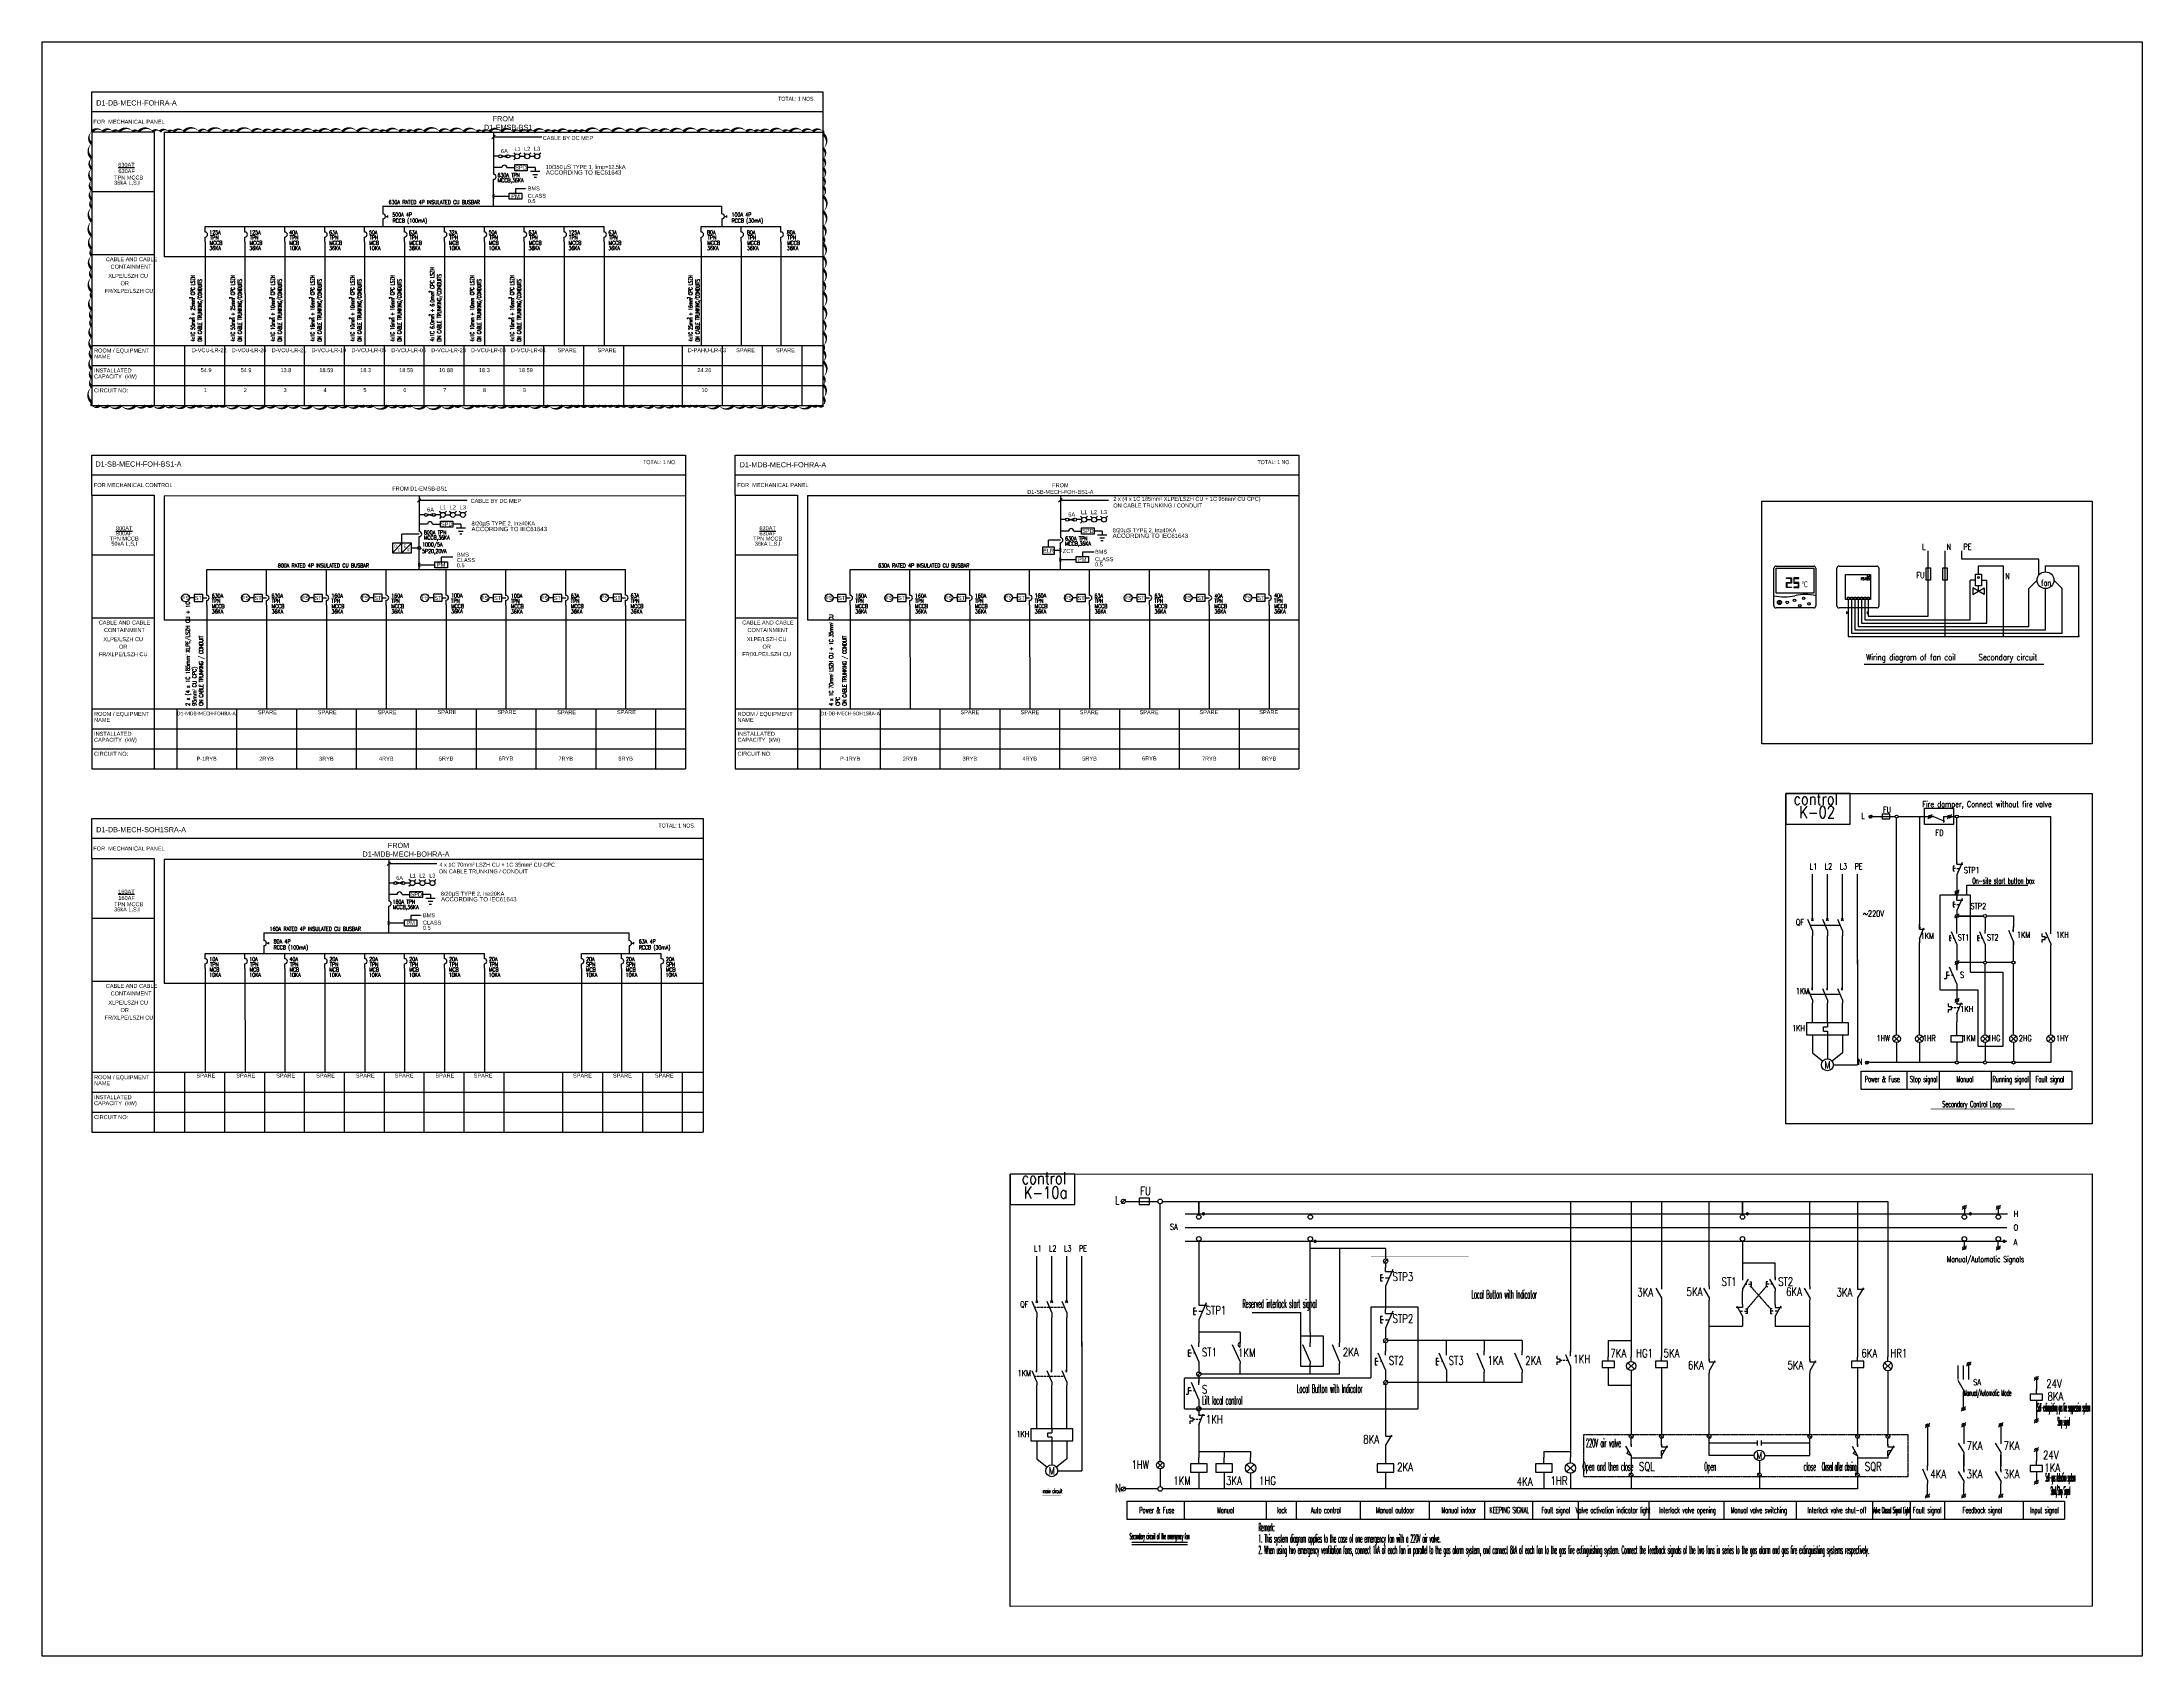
# Model space of a CAD drawing. Header units: inches. Extents: x 155818 to 1515405, y 4999 to 215277.
# Drawn here: x 261093 to 366368, y 134327 to 215277 of the extents above; entities that cross this region are included whole.
import ezdxf
from ezdxf.enums import TextEntityAlignment as Align

# ---------------------------------------------------------------- set-up
doc = ezdxf.new("R2010")
doc.units = ezdxf.units.IN
doc.header["$MEASUREMENT"] = 0
for name, pattern in [('DASHED', [0.75, 0.5, -0.25]), ('E-SF-10-SYS-01$0$配电箱系统图$0$X-1ESL0101$0$DASH', [0.35, 0.25, -0.1]), ('HIDDEN', [0.375, 0.25, -0.125])]:
    doc.linetypes.add(name, pattern=pattern)
for name, color, linetype in [('-ME-E-Sch DB', 7, 'Continuous'), ('-ME-E-Sch DB_Tx', 7, 'Continuous'), ('E-_ELEC----_E-', 7, 'Continuous'), ('E-S-EQPT', 200, 'Continuous'), ('E-S-NOTE', 7, 'Continuous'), ('E-S-WIRE', 120, 'Continuous'), ('E_ELEC----_E-', 7, 'Continuous'), ('L_EQUIP', 6, 'Continuous'), ('L_NOTE', 7, 'Continuous'), ('L_WIRE', 4, 'Continuous'), ('xzb-English', 7, 'Continuous')]:
    doc.layers.add(name, color=color, linetype=linetype)
doc.layers.add('20260508 动力修改', color=6, linetype='Continuous', plot=False)
doc.styles.add('-ME-Romans', font='romans.shx', dxfattribs={"width": 0.7})
doc.styles.add('-ME_Romans', font='romans.shx', dxfattribs={"width": 0.8})
doc.styles.add('_TEL_DIM', font='SIMPLEX', dxfattribs={"width": 0.8, "height": 3.5, "bigfont": 'HZTXT'})
doc.styles.add('arial', font='arial.ttf')
doc.styles.add('E-SF-10-SYS-01$0$配电箱系统图$0$X-1ESL0101$0$E-Legend', font='romans2.shx', dxfattribs={"width": 0.8, "bigfont": 'hzdf2.shx'})
doc.styles.add('EL-STY2_7.5', font='ARIALN.TTF', dxfattribs={"height": 7.5})
doc.styles.add('HZTXT', font='ROMANS.shx', dxfattribs={"width": 0.7, "bigfont": 'HZTXT.shx'})
doc.styles.add('MtXpl_Arial', font='arial.ttf')
doc.styles.get("Standard").update_dxf_attribs({"font": 'arial.ttf'})
doc.dimstyles.get("Standard").update_dxf_attribs({"dimtxt": 0.18, "dimasz": 0.18, "dimexe": 0.18, "dimexo": 0.0625, "dimgap": 0.09, "dimtad": 0, "dimtih": 1, "dimtoh": 1, "dimdec": 4, "dimzin": 0, "dimdsep": 46, "dimtxsty": 'Standard', "dimcen": 0.09, "dimadec": 0, "dimazin": 0, "dimtfac": 1, "dimtdec": 4, "dimtofl": 0, "dimtmove": 0, "dimatfit": 3, "dimfxl": 1, "dimtolj": 1, "dimtzin": 0, "dimarcsym": 0})

# ---------------------------------------------------------------- blocks, each defined once
blk = doc.blocks.new('E-SF-10-SYS-01$0$HL')
at = {"layer": 'L_EQUIP'}
for p, q in [((0, -6350), (0, 0)), ((-4490, -8210), (4490, -17190)), ((-4490, -17190), (4490, -8210)), ((0, -19050), (0, -25400))]:
    blk.add_line(p, q, dxfattribs=at)
blk.add_circle((0, -12700), 6350, dxfattribs=at)
blk = doc.blocks.new('E-SF-10-SYS-01$0$KM')
at = {"layer": 'L_EQUIP'}
for p, q in [((0, -7620), (0, 0)), ((0, -17780), (0, -25400))]:
    blk.add_line(p, q, dxfattribs=at)
blk.add_lwpolyline([(-10160, -7620), (-10160, -17780), (10160, -17780), (10160, -7620)], close=True, dxfattribs=at)
blk = doc.blocks.new('E-SF-10-SYS-01$0$配电箱系统图$0$X-1ESL0101$0$E-CB')
for p, q in [((0, 5.41), (0, 8.11)), ((0, 1.78), (-1.52, 5.46)), ((0.37, 5.04), (-0.37, 5.77)), ((0, 5.41), (-0.37, 5.04)), ((0, 5.41), (0.37, 5.77)), ((0, 1.78), (0, 0))]:
    blk.add_line(p, q)
blk = doc.blocks.new('E-SF-10-SYS-01$0$配电箱系统图$0$X-1ESL0101$0$E-CONTACTOR')
at = {"layer": 'L_EQUIP'}
for p, q in [((0, 1.78), (-1.52, 5.46)), ((0, 5.06), (0, 6.69)), ((0, 1.78), (0, 0.65))]:
    blk.add_line(p, q, dxfattribs=at)
blk.add_arc((0, 5.41), 0.35, 90, 270, dxfattribs=at)
blk = doc.blocks.new('E-SF-10-SYS-01$0$配电箱系统图$0$X-1ESL0101$0$E-MOTOR')
blk.add_circle((0, 0), 2)
at = {"color": 7, "style": 'E-SF-10-SYS-01$0$配电箱系统图$0$X-1ESL0101$0$E-Legend', "width": 0.8}
blk.add_attdef('MOTORTYPE', text='', height=2.5, dxfattribs=at).set_placement((0, 0), align=Align.MIDDLE)
blk = doc.blocks.new('E-SF-10-SYS-01$0$配电箱系统图$0$X-1ESL0101$0$E-TRBC')
at = {"layer": 'L_EQUIP'}
for p, q in [((50, 0), (0, 0)), ((50, 0), (418, -152)), ((84, 284), (184, 284)), ((184, 284), (184, 184)), ((184, 184), (234, 184)), ((234, 124), (234, 184)), ((234, 184), (284, 184)), ((234, 24), (234, 89)), ((284, 284), (284, 184)), ((284, 284), (384, 284)), ((377, 0), (377, -200)), ((377, 0), (400, 0)), ((234, -76), (234, -11))]:
    blk.add_line(p, q, dxfattribs=at)
blk = doc.blocks.new('E-SF-10-SYS-01$0$KA-O')
at = {"layer": 'L_EQUIP'}
for p, q in [((0, -5080), (0, 0)), ((0, -22860), (-8890, -2540)), ((0, -22860), (0, -25400))]:
    blk.add_line(p, q, dxfattribs=at)
blk = doc.blocks.new('E-SF-10-SYS-01$0$ST')
at = {"layer": 'L_EQUIP'}
for p, q in [((0, -5080), (0, 0)), ((-12700, -8890), (-12700, -16510)), ((-10160, -8890), (-12700, -8890)), ((-8890, -12700), (-12700, -12700)), ((-12700, -16510), (-10160, -16510)), ((0, -22860), (-8890, -2540)), ((-4445, -12700), (-6350, -12700)), ((0, -22860), (0, -25400))]:
    blk.add_line(p, q, dxfattribs=at)
blk = doc.blocks.new('E-SF-10-SYS-01$0$STP')
for p, q in [((0, -5080), (0, 0)), ((-6350, -8890), (-6350, -16510)), ((-3810, -8890), (-6350, -8890)), ((-2540, -12700), (-6350, -12700)), ((-6350, -16510), (-3810, -16510)), ((8890, -2540), (0, -22860)), ((0, -5080), (10160, -5080)), ((0, -12700), (4445, -12700)), ((0, -22860), (0, -25400))]:
    blk.add_line(p, q)
blk = doc.blocks.new('E-SF-10-SYS-01$0$配电箱系统图$0$X-1ESL0101$0$E-BC')
at = {"layer": 'L_EQUIP'}
for p, q in [((0.5, 0), (0, 0)), ((0.5, 0), (4.18, 1.52)), ((3.77, 0), (3.77, 2)), ((3.77, 0), (4.31, 0))]:
    blk.add_line(p, q, dxfattribs=at)
blk = doc.blocks.new('E-SF-10-SYS-01$0$JXDZ')
at = {"color": 7}
blk.add_line((-2540, -2540), (2540, 2540), dxfattribs=at)
blk.add_circle((0, 0), 2540, dxfattribs=at)
blk = doc.blocks.new('E-SF-10-SYS-01$0$FU')
at = {"layer": 'L_EQUIP'}
blk.add_line((0, 0), (0, -25400), dxfattribs=at)
blk.add_lwpolyline([(-3810, -6350), (-3810, -19050), (3810, -19050), (3810, -6350)], close=True, dxfattribs=at)
blk = doc.blocks.new('接触器常闭点')
at = {"layer": 'L_EQUIP'}
for p, q in [((214992, -20390), (214992, -20144)), ((214992, -20881), (215220, -20329)), ((214992, -20390), (215246, -20390)), ((214992, -20881), (214992, -21051))]:
    blk.add_line(p, q, dxfattribs=at)
blk.add_arc((214992, -20337), 52.5, 270, 90, dxfattribs=at)
blk = doc.blocks.new('KA-C')
for p, q in [((0, 750), (0, 600)), ((314, 663), (0, 120)), ((0, 600), (350, 600)), ((0, 120), (0, 0))]:
    blk.add_line(p, q)
blk = doc.blocks.new('HL')
for p, q in [((0, -250), (0, 0)), ((0, -750), (0, -1000))]:
    blk.add_line(p, q)
at = {"color": 7}
for p, q in [((-177, -323), (177, -677)), ((-177, -677), (177, -323))]:
    blk.add_line(p, q, dxfattribs=at)
blk.add_circle((0, -500), 250, dxfattribs=at)
blk = doc.blocks.new('JXDZ')
at = {"color": 7}
blk.add_line((-100, -100), (100, 100), dxfattribs=at)
blk.add_circle((0, 0), 100, dxfattribs=at)
blk = doc.blocks.new('KA-O')
for p, q in [((-300, 640), (0, 120)), ((0, 750), (0, 600)), ((0, 120), (0, 0))]:
    blk.add_line(p, q)
blk = doc.blocks.new('ST')
at = {"color": 7}
for p, q in [((-475, 505), (-475, 255)), ((-400, 505), (-475, 505)), ((-325, 380), (-475, 380)), ((-475, 255), (-400, 255)), ((-150, 380), (-225, 380))]:
    blk.add_line(p, q, dxfattribs=at)
for p, q in [((-300, 640), (0, 120)), ((0, 750), (0, 600)), ((0, 120), (0, 0))]:
    blk.add_line(p, q)
blk = doc.blocks.new('STP')
at = {"color": 7}
for p, q in [((-243, 517), (-243, 267)), ((-168, 517), (-243, 517)), ((-108, 392), (-243, 392)), ((-243, 267), (-168, 267)), ((157, 392), (5, 392))]:
    blk.add_line(p, q, dxfattribs=at)
for p, q in [((0, 750), (0, 600)), ((314, 663), (0, 120)), ((0, 600), (350, 600)), ((0, 120), (0, 0))]:
    blk.add_line(p, q)
blk = doc.blocks.new('ELEC0302')
at = {"layer": 'E_ELEC----_E-'}
blk.add_arc((0, 0), 250, 270, 90, dxfattribs=at)
blk = doc.blocks.new('COIL_1')
at = {"ltscale": 0.5}
for p, q in [((0, 2.5), (1.2, 2.5)), ((0, -2.5), (1.2, -2.5))]:
    blk.add_line(p, q, dxfattribs=at)
for centre in [(0, 1.3), (0, -1.3)]:
    blk.add_arc(centre, 1.26, 90, 270, dxfattribs=at)
blk = doc.blocks.new('ELEC0327')
for p, q in [((151, 57), (-151, -57)), ((-151, 57), (151, -57))]:
    blk.add_line(p, q)
for centre in [(-200, 0), (200, 0)]:
    blk.add_circle(centre, 75)
blk = doc.blocks.new('ELEC0334')
for p, q in [((-191, 101), (0, 202)), ((-191, 101), (0, 0)), ((-191, -101), (0, 0)), ((-191, -101), (0, -202))]:
    blk.add_line(p, q)

msp = doc.modelspace()

# ---------------------------------------------------------------- hatches: boundary and pattern name
at = {"layer": 'L_WIRE'}
h = msp.add_hatch(color=256, dxfattribs=at)
edge = h.paths.add_edge_path()
edge.add_arc((356495, 185465), 42, 0, 360)
h = msp.add_hatch(color=256, dxfattribs=at)
edge = h.paths.add_edge_path()
edge.add_arc((359432, 185465), 42, 0, 360)
h = msp.add_hatch(color=256, dxfattribs=at)
edge = h.paths.add_edge_path()
edge.add_arc((363209, 185465), 42, 0, 360)

# ---------------------------------------------------------------- linework, layer by layer
at = {"layer": '-ME-E-Sch DB', "color": 6}
for p, q in [((263593, 212777), (300244, 212779)), ((263593, 210777), (263593, 212777)), ((300244, 212779), (300244, 197053)), ((300244, 211779), (263593, 211777)), ((263593, 210777), (266717, 210777)), ((263593, 210777), (263593, 197053)), ((266717, 210777), (266718, 197053)), ((267217, 210746), (300244, 210749)), ((267217, 210746), (267217, 204499)), ((283644, 210425), (283817, 210598)), ((283731, 210748), (283731, 208642)), ((283981, 209543), (283731, 209543)), ((286143, 210511), (283732, 210511)), ((284794, 209543), (284544, 209543)), ((284148, 208975), (283731, 208975)), ((284398, 208975), (284794, 208975)), ((284794, 209128), (285423, 209128)), ((284794, 208822), (284794, 209128)), ((285423, 208822), (284794, 208822)), ((285423, 209128), (285423, 208822)), ((285819, 208975), (285423, 208975)), ((285584, 208790), (286054, 208790)), ((285703, 208632), (285939, 208632)), ((285762, 208492), (285875, 208492)), ((285819, 208975), (285819, 208790)), ((263593, 207777), (266717, 207777)), ((283731, 207047), (283731, 208392)), ((283731, 207543), (284515, 207543)), ((284515, 207696), (285145, 207696)), ((284515, 207390), (284515, 207696)), ((285145, 207696), (285145, 207390)), ((278183, 207046), (295180, 207047)), ((278183, 207046), (278183, 206656)), ((278183, 206406), (278183, 206017)), ((285145, 207390), (284515, 207390)), ((295180, 206657), (295180, 207046)), ((295180, 206407), (295180, 206018)), ((269268, 206017), (289268, 206018)), ((269268, 205746), (269268, 206017)), ((269268, 205255), (269268, 205496)), ((271268, 205746), (271268, 206017)), ((271268, 205255), (271268, 205496)), ((273268, 205746), (273268, 206017)), ((273268, 205255), (273268, 205496)), ((275268, 205746), (275268, 206017)), ((275268, 205255), (275268, 205496)), ((277268, 205746), (277268, 206017)), ((277268, 205255), (277268, 205496)), ((279268, 205746), (279268, 206018)), ((279268, 205255), (279268, 205496)), ((281268, 205746), (281268, 206018)), ((281268, 205255), (281268, 205496)), ((283268, 205746), (283268, 206018)), ((283268, 205255), (283268, 205496)), ((285268, 205746), (285268, 206018)), ((285268, 205255), (285268, 205496)), ((287268, 205746), (287268, 206018)), ((287268, 205255), (287268, 205496)), ((289268, 205746), (289268, 206018)), ((289268, 205255), (289268, 205496)), ((294137, 206017), (298137, 206017)), ((294137, 205745), (294137, 206017)), ((294137, 205254), (294137, 205495)), ((296137, 205745), (296137, 206017)), ((296137, 205254), (296137, 205495)), ((298137, 205745), (298137, 206017)), ((298137, 205254), (298137, 205495)), ((263603, 204615), (266723, 204615)), ((300244, 204499), (267217, 204499)), ((269268, 205255), (269270, 200054)), ((271268, 205255), (271270, 200054)), ((273268, 205255), (273270, 200054)), ((275268, 205255), (275270, 200054)), ((277268, 205255), (277270, 200054)), ((279268, 205255), (279270, 200054)), ((281268, 205255), (281270, 200054)), ((283268, 205255), (283270, 200054)), ((285268, 205255), (285270, 200055)), ((287268, 205255), (287270, 200055)), ((289268, 205255), (289270, 200055)), ((294137, 205254), (294139, 200053)), ((296137, 205254), (296139, 200053)), ((298137, 205254), (298139, 200053)), ((263603, 200053), (300244, 200054)), ((268240, 200054), (268240, 197053)), ((270240, 200053), (270240, 197053)), ((272240, 200053), (272240, 197053)), ((274240, 200053), (274240, 197053)), ((276240, 200054), (276240, 197053)), ((278240, 200054), (278240, 197053)), ((280240, 200054), (280240, 197053)), ((282240, 200054), (282240, 197053)), ((284240, 200054), (284240, 197053)), ((286240, 200054), (286240, 197053)), ((288240, 200054), (288240, 197053)), ((290240, 200054), (290240, 197053)), ((293189, 200054), (293189, 197052)), ((295189, 200054), (295189, 197052)), ((297189, 200054), (297189, 197052)), ((299189, 200054), (299189, 197052)), ((263603, 199053), (300244, 199053)), ((263603, 198053), (300244, 198053)), ((263593, 197053), (300244, 197053)), ((263593, 192553), (266717, 192553)), ((263593, 192553), (263593, 178829)), ((266717, 192553), (266718, 178829)), ((267217, 192522), (293350, 192524)), ((267217, 192522), (267217, 186275)), ((279916, 192199), (280089, 192372)), ((280003, 192522), (280003, 190721)), ((282415, 192286), (280004, 192286)), ((295850, 192554), (298974, 192554)), ((295850, 192554), (295850, 178830)), ((298974, 192554), (298975, 178830)), ((299474, 192524), (324107, 192526)), ((299474, 192524), (299474, 186276)), ((312058, 192201), (312232, 192374)), ((312145, 192524), (312145, 190419)), ((314557, 192288), (312146, 192288)), ((280003, 190596), (279139, 190596)), ((279139, 190136), (279139, 190596)), ((280670, 191090), (281066, 191090)), ((282091, 191090), (281695, 191090)), ((281856, 190905), (282326, 190905)), ((281975, 190747), (282211, 190747)), ((282034, 190607), (282147, 190607)), ((282091, 191090), (282091, 190905)), ((312812, 190751), (313208, 190751)), ((314233, 190751), (313838, 190751)), ((313998, 190566), (314468, 190566)), ((314233, 190751), (314233, 190566)), ((263593, 189553), (266717, 189553)), ((280003, 188821), (280003, 190471)), ((295850, 189554), (298974, 189554)), ((311851, 189943), (311251, 189943)), ((311251, 189943), (311251, 189593)), ((311251, 189593), (311851, 189593)), ((312145, 190294), (311550, 190294)), ((311551, 189943), (311550, 190294)), ((311851, 189593), (311851, 189943)), ((312145, 189768), (311851, 189768)), ((312145, 188823), (312145, 190169)), ((314117, 190408), (314353, 190408)), ((314176, 190268), (314290, 190268)), ((269348, 188821), (290348, 188821)), ((301605, 188822), (322605, 188823)), ((268718, 187397), (268492, 187397)), ((269151, 187572), (268718, 187572)), ((268718, 187572), (268718, 187222)), ((269151, 187222), (269151, 187572)), ((269151, 187397), (269348, 187397)), ((271718, 187397), (271492, 187397)), ((272151, 187572), (271718, 187572)), ((271718, 187572), (271718, 187222)), ((272151, 187222), (272151, 187572)), ((272151, 187397), (272348, 187397)), ((274718, 187398), (274492, 187398)), ((275151, 187573), (274718, 187573)), ((274718, 187573), (274718, 187223)), ((275151, 187223), (275151, 187573)), ((275151, 187398), (275348, 187398)), ((277718, 187402), (277492, 187402)), ((278151, 187577), (277718, 187577)), ((277718, 187577), (277718, 187227)), ((278151, 187227), (278151, 187577)), ((278151, 187402), (278348, 187402)), ((280718, 187406), (280492, 187406)), ((281151, 187581), (280718, 187581)), ((280718, 187581), (280718, 187231)), ((281151, 187231), (281151, 187581)), ((281151, 187406), (281348, 187406)), ((283718, 187397), (283492, 187397)), ((284151, 187572), (283718, 187572)), ((283718, 187572), (283718, 187222)), ((284151, 187222), (284151, 187572)), ((284151, 187397), (284348, 187397)), ((286718, 187398), (286492, 187398)), ((287151, 187573), (286718, 187573)), ((286718, 187573), (286718, 187223)), ((287151, 187223), (287151, 187573)), ((287151, 187398), (287348, 187398)), ((289718, 187402), (289492, 187402)), ((290151, 187577), (289718, 187577)), ((289718, 187577), (289718, 187227)), ((290151, 187227), (290151, 187577)), ((290151, 187402), (290348, 187402)), ((300975, 187398), (300749, 187398)), ((301408, 187573), (300975, 187573)), ((300975, 187573), (300975, 187223)), ((301408, 187223), (301408, 187573)), ((301408, 187398), (301605, 187398)), ((303975, 187398), (303749, 187398)), ((304408, 187573), (303975, 187573)), ((303975, 187573), (303975, 187223)), ((304408, 187223), (304408, 187573)), ((304408, 187398), (304605, 187398)), ((306975, 187399), (306749, 187399)), ((307408, 187574), (306975, 187574)), ((306975, 187574), (306975, 187224)), ((307408, 187224), (307408, 187574)), ((307408, 187399), (307605, 187399)), ((309975, 187403), (309749, 187403)), ((310408, 187578), (309975, 187578)), ((309975, 187578), (309975, 187228)), ((310408, 187228), (310408, 187578)), ((310408, 187403), (310605, 187403)), ((312975, 187397), (312749, 187397)), ((313408, 187572), (312975, 187572)), ((312975, 187572), (312975, 187222)), ((313408, 187222), (313408, 187572)), ((313408, 187397), (313605, 187397)), ((315975, 187398), (315749, 187398)), ((316408, 187573), (315975, 187573)), ((315975, 187573), (315975, 187223)), ((316408, 187223), (316408, 187573)), ((316408, 187398), (316605, 187398)), ((318975, 187399), (318749, 187399)), ((319408, 187574), (318975, 187574)), ((318975, 187574), (318975, 187224)), ((319408, 187224), (319408, 187574)), ((319408, 187399), (319605, 187399)), ((321975, 187403), (321749, 187403)), ((322408, 187578), (321975, 187578)), ((321975, 187578), (321975, 187228)), ((322408, 187228), (322408, 187578)), ((322408, 187403), (322605, 187403)), ((263603, 186391), (266723, 186391)), ((268718, 187222), (269151, 187222)), ((269348, 187030), (269348, 187272)), ((269348, 187030), (269350, 181830)), ((271718, 187222), (272151, 187222)), ((272348, 187030), (272348, 187272)), ((272348, 187030), (272350, 181830)), ((274718, 187223), (275151, 187223)), ((275348, 187031), (275348, 187273)), ((275348, 187030), (275350, 181830)), ((277718, 187227), (278151, 187227)), ((278348, 187036), (278348, 187277)), ((278348, 187030), (278350, 181830)), ((280718, 187231), (281151, 187231)), ((281348, 187040), (281348, 187281)), ((281348, 187040), (281350, 181839)), ((283718, 187222), (284151, 187222)), ((284348, 187031), (284348, 187272)), ((284348, 187031), (284350, 181830)), ((286718, 187223), (287151, 187223)), ((287348, 187032), (287348, 187273)), ((287348, 187032), (287350, 181831)), ((289718, 187227), (290151, 187227)), ((290348, 187036), (290348, 187277)), ((290348, 187036), (290350, 181835)), ((295860, 186393), (298980, 186393)), ((300975, 187223), (301408, 187223)), ((301605, 187032), (301605, 187273)), ((301605, 187032), (301607, 181831)), ((303975, 187223), (304408, 187223)), ((304605, 187032), (304605, 187273)), ((304605, 187029), (304607, 181828)), ((306975, 187224), (307408, 187224)), ((307605, 187033), (307605, 187274)), ((307605, 187037), (307607, 181837)), ((309975, 187228), (310408, 187228)), ((310605, 187037), (310605, 187278)), ((310605, 187037), (310607, 181837)), ((312975, 187222), (313408, 187222)), ((313605, 187031), (313605, 187272)), ((313605, 187035), (313607, 181834)), ((315975, 187223), (316408, 187223)), ((316605, 187032), (316605, 187273)), ((316605, 187036), (316607, 181836)), ((318975, 187224), (319408, 187224)), ((319605, 187033), (319605, 187274)), ((319605, 187037), (319607, 181837)), ((321975, 187228), (322408, 187228)), ((322605, 187037), (322605, 187278)), ((322605, 187037), (322607, 181837)), ((293350, 186274), (267217, 186275)), ((324107, 186276), (299474, 186276)), ((263603, 181829), (293350, 181830)), ((267850, 181830), (267850, 178829)), ((270850, 181830), (270850, 178829)), ((273850, 181830), (273850, 178829)), ((276850, 181830), (276850, 178829)), ((279850, 181830), (279850, 178829)), ((282850, 181830), (282850, 178829)), ((285850, 181830), (285850, 178829)), ((288850, 181830), (288850, 178829)), ((291850, 181830), (291850, 178829)), ((295860, 181830), (324107, 181831)), ((300107, 181831), (300107, 178830)), ((303107, 181831), (303107, 178830)), ((306107, 181831), (306107, 178830)), ((309107, 181831), (309107, 178830)), ((312107, 181831), (312107, 178830)), ((315107, 181831), (315107, 178830)), ((318107, 181831), (318107, 178830)), ((321107, 181831), (321107, 178830)), ((324107, 181831), (324107, 178830)), ((263603, 180829), (293350, 180829)), ((295860, 180830), (324107, 180830)), ((263603, 179829), (293350, 179829)), ((295860, 179830), (324107, 179830)), ((263593, 178829), (293350, 178829)), ((295850, 178830), (324107, 178830)), ((263593, 176329), (294244, 176330)), ((263593, 174329), (263593, 176329)), ((294244, 176330), (294244, 160604)), ((294244, 175330), (263593, 175329)), ((263593, 174329), (266718, 174329)), ((263593, 174329), (263593, 160605)), ((266718, 174329), (266718, 160605)), ((267218, 174298), (294244, 174300)), ((267218, 174298), (267218, 168051)), ((278389, 173975), (278562, 174148)), ((278475, 174298), (278475, 172192)), ((280888, 174061), (278476, 174061)), ((278725, 173093), (278475, 173093)), ((279538, 173093), (279288, 173093)), ((279538, 172678), (280168, 172678)), ((279538, 172372), (279538, 172678)), ((280168, 172678), (280168, 172372)), ((278893, 172525), (278475, 172525)), ((278475, 170597), (278475, 171942)), ((279143, 172525), (279538, 172525)), ((280168, 172372), (279538, 172372)), ((280564, 172525), (280168, 172525)), ((280329, 172340), (280798, 172340)), ((280448, 172182), (280684, 172182)), ((280506, 172042), (280620, 172042)), ((280564, 172525), (280564, 172340)), ((263593, 171329), (266718, 171329)), ((272220, 170598), (272220, 170208)), ((272220, 170598), (290528, 170597)), ((278475, 171093), (279260, 171093)), ((279260, 171246), (279890, 171246)), ((279260, 170940), (279260, 171246)), ((279890, 170940), (279260, 170940)), ((279890, 171246), (279890, 170940)), ((290528, 170207), (290528, 170597)), ((269269, 169297), (269269, 169569)), ((269269, 169569), (283269, 169569)), ((271269, 169297), (271269, 169569)), ((272220, 169958), (272220, 169569)), ((273269, 169298), (273269, 169569)), ((275269, 169298), (275269, 169569)), ((277269, 169298), (277269, 169569)), ((279269, 169298), (279269, 169570)), ((281269, 169298), (281269, 169569)), ((283269, 169298), (283269, 169569)), ((288137, 169297), (288137, 169568)), ((288137, 169568), (292137, 169568)), ((290137, 169297), (290137, 169568)), ((290528, 169957), (290528, 169568)), ((292137, 169297), (292137, 169568)), ((269269, 168806), (269269, 169047)), ((269269, 168806), (269270, 163606)), ((271269, 168806), (271269, 169047)), ((271269, 168806), (271270, 163606)), ((273269, 168806), (273269, 169048)), ((273269, 168806), (273270, 163606)), ((275269, 168806), (275269, 169048)), ((275269, 168806), (275270, 163606)), ((277269, 168806), (277269, 169048)), ((277269, 168806), (277270, 163606)), ((279269, 168807), (279269, 169048)), ((279269, 168807), (279270, 163606)), ((281269, 168806), (281269, 169048)), ((281269, 168806), (281270, 163606)), ((283269, 168806), (283269, 169048)), ((283269, 168806), (283270, 163606)), ((288137, 168805), (288137, 169047)), ((288137, 168805), (288139, 163605)), ((290137, 168805), (290137, 169047)), ((290137, 168805), (290139, 163605)), ((292137, 168805), (292137, 169047)), ((292137, 168805), (292139, 163605)), ((263604, 168167), (266723, 168167)), ((294244, 168050), (267218, 168051)), ((263604, 163605), (294244, 163606)), ((268240, 163606), (268240, 160605)), ((270240, 163605), (270240, 160604)), ((272240, 163605), (272240, 160604)), ((274240, 163605), (274240, 160604)), ((276240, 163605), (276240, 160604)), ((278240, 163605), (278240, 160604)), ((280240, 163605), (280240, 160604)), ((282240, 163605), (282240, 160604)), ((284240, 163605), (284240, 160604)), ((287189, 163605), (287189, 160603)), ((289189, 163606), (289189, 160603)), ((291189, 163606), (291189, 160603)), ((293189, 163606), (293189, 160603)), ((263604, 162605), (294244, 162604)), ((263603, 161605), (294244, 161604)), ((263593, 160605), (294244, 160604))]:
    msp.add_line(p, q, dxfattribs=at)
for points in [[(285318, 207916), (284833, 207916), (284833, 207696)], [(263593, 192553), (263593, 194553), (293350, 194554), (293350, 178828)], [(295850, 192554), (295850, 194554), (324107, 194556), (324107, 178830)], [(293350, 193554), (263593, 193553)], [(324107, 193556), (295850, 193554)], [(280253, 191561), (280003, 191561)], [(280420, 191090), (280003, 191090)], [(281066, 191561), (280816, 191561)], [(312395, 191320), (312145, 191320)], [(312562, 190751), (312145, 190751)], [(313208, 191320), (312958, 191320)], [(269348, 187793), (269348, 188821)], [(272348, 187793), (272348, 188821)], [(275348, 187794), (275348, 188822)], [(278348, 187798), (278348, 188826)], [(280003, 189058), (280788, 189058)], [(281348, 187802), (281348, 188830)], [(284348, 187793), (284348, 188821)], [(287348, 187794), (287348, 188822)], [(290348, 187798), (290348, 188826)], [(301605, 187795), (301605, 188822)], [(304605, 187795), (304605, 188822)], [(307605, 187796), (307605, 188823)], [(310605, 187800), (310605, 188827)], [(312145, 189319), (312930, 189319)], [(313605, 187794), (313605, 188821)], [(316605, 187795), (316605, 188823)], [(319605, 187796), (319605, 188824)], [(322605, 187800), (322605, 188828)], [(269348, 187522), (269348, 187793)], [(272348, 187522), (272348, 187793)], [(275348, 187523), (275348, 187794)], [(278348, 187527), (278348, 187798)], [(281348, 187531), (281348, 187802)], [(284348, 187522), (284348, 187793)], [(287348, 187523), (287348, 187794)], [(290348, 187527), (290348, 187798)], [(301605, 187523), (301605, 187795)], [(304605, 187523), (304605, 187795)], [(307605, 187524), (307605, 187796)], [(310605, 187528), (310605, 187800)], [(313605, 187522), (313605, 187794)], [(316605, 187523), (316605, 187795)], [(319605, 187524), (319605, 187796)], [(322605, 187528), (322605, 187800)], [(280063, 171466), (279577, 171466), (279577, 171246)]]:
    msp.add_lwpolyline(points, dxfattribs=at)
for points in [[(281066, 191243), (281695, 191243), (281695, 190937), (281066, 190937)], [(313208, 190904), (313838, 190904), (313838, 190598), (313208, 190598)], [(280788, 189211), (281417, 189211), (281417, 188905), (280788, 188905)], [(312930, 189472), (313559, 189472), (313559, 189166), (312930, 189166)]]:
    msp.add_lwpolyline(points, close=True, dxfattribs=at)
for centre in [(268292, 187397), (271292, 187397), (274292, 187398), (277292, 187402), (280292, 187406), (283292, 187397), (286292, 187398), (289292, 187402), (300549, 187398), (303549, 187398), (306549, 187399), (309549, 187403), (312549, 187397), (315549, 187398), (318549, 187399), (321549, 187403)]:
    msp.add_circle(centre, 200, dxfattribs=at)
for points in [[(285318, 207932), (285418, 207916), (285318, 207899)], [(280063, 171482), (280163, 171466), (280063, 171449)]]:
    msp.add_solid(points, dxfattribs=at)
for p, q in [((284419, 209600), (284118, 209487)), ((284118, 209600), (284419, 209487)), ((363869, 180081), (347310, 180081)), ((279164, 173150), (278863, 173037)), ((278863, 173150), (279164, 173037))]:
    msp.add_line(p, q)
at = {"ltscale": 0.5}
for p, q in [((283731, 207627), (283772, 207627)), ((283731, 207459), (283772, 207459)), ((278475, 171177), (278517, 171177)), ((278475, 171009), (278517, 171009))]:
    msp.add_line(p, q, dxfattribs=at)
at = {"color": 6}
msp.add_line((279619, 190136), (278659, 190136), dxfattribs=at)
for points in [[(279139, 190136), (278659, 189656)], [(278659, 190136), (278659, 189656), (279619, 189656)], [(279139, 189656), (279139, 190136)], [(279619, 190136), (279139, 189656)], [(279619, 189656), (279619, 190136)], [(279926, 189896), (279619, 189896)]]:
    msp.add_lwpolyline(points, dxfattribs=at)
for points in [[(352688, 188444), (352604, 188444), (352604, 188570), (352688, 188570)], [(348546, 188395), (348798, 188395), (348798, 188370), (348546, 188370)], [(348546, 188168), (348798, 188168), (348798, 188143), (348546, 188143)], [(348546, 187917), (348546, 188168), (348571, 188168), (348571, 187917)], [(348546, 187942), (348798, 187942), (348798, 187917), (348546, 187917)], [(348773, 188143), (348773, 188395), (348798, 188395), (348798, 188143)], [(349159, 188395), (348908, 188395), (348908, 188370), (349159, 188370)], [(348933, 188143), (348933, 188395), (348908, 188395), (348908, 188143)], [(349159, 188168), (348908, 188168), (348908, 188143), (349159, 188143)], [(349159, 187942), (348908, 187942), (348908, 187917), (349159, 187917)], [(349159, 187917), (349159, 188168), (349135, 188168), (349135, 187917)], [(351681, 187311), (351597, 187311), (351597, 187437), (351681, 187437)], [(351849, 187311), (351765, 187311), (351765, 187437), (351849, 187437)], [(352017, 187311), (351933, 187311), (351933, 187437), (352017, 187437)], [(352185, 187311), (352101, 187311), (352101, 187437), (352185, 187437)], [(352352, 187311), (352269, 187311), (352269, 187437), (352352, 187437)], [(352520, 187311), (352436, 187311), (352436, 187437), (352520, 187437)], [(352688, 187311), (352604, 187311), (352604, 187437), (352688, 187437)]]:
    msp.add_lwpolyline(points, close=True)
for centre in [(284069, 209543), (284469, 209543), (278813, 173093), (279213, 173093)]:
    msp.add_circle(centre, 75)
msp.add_circle((280003, 189896), 76.8, dxfattribs=at)
at = {"ltscale": 0.5}
for centre in [(283731, 207585), (283731, 207501), (278475, 171135), (278475, 171051)]:
    msp.add_arc(centre, 42, 90, 270, dxfattribs=at)
at = {"layer": '20260508 动力修改'}
msp.add_lwpolyline([(263593, 197053, 0, 150, 0.4985816), (263983, 197053, 0, 150, 0.4985816), (264445, 197053, 0, 150, 0.4985816), (265063, 197053, 0, 150, 0.4985816), (265786, 197053, 0, 150, 0.4985816), (266284, 197053, 0, 150, 0.4985816), (266643, 197053, 0, 150, 0.4985816), (267225, 197053, 0, 150, 0.4985816), (267682, 197053, 0, 150, 0.4985816), (268280, 197053, 0, 150, 0.4985816), (268778, 197053, 0, 150, 0.4985816), (269116, 197053, 0, 150, 0.4985816), (269651, 197053, 0, 150, 0.4985816), (269942, 197053, 0, 150, 0.4985816), (270270, 197053, 0, 150, 0.4985816), (270924, 197053, 0, 150, 0.4985816), (271569, 197053, 0, 150, 0.4985816), (272270, 197053, 0, 150, 0.4985816), (272764, 197053, 0, 150, 0.4985816), (273392, 197053, 0, 150, 0.4985816), (273943, 197053, 0, 150, 0.4985816), (274619, 197053, 0, 150, 0.4985816), (275372, 197053, 0, 150, 0.4985816), (275933, 197053, 0, 150, 0.4985816), (276396, 197053, 0, 150, 0.4985816), (276946, 197053, 0, 150, 0.4985816), (277269, 197053, 0, 150, 0.4985816), (277669, 197053, 0, 150, 0.4985816), (278412, 197053, 0, 150, 0.4985816), (278884, 197053, 0, 150, 0.4985816), (279342, 197053, 0, 150, 0.4985816), (279607, 197053, 0, 150, 0.4985816), (280308, 197053, 0, 150, 0.4985816), (281087, 197053, 0, 150, 0.4985816), (281716, 197053, 0, 150, 0.4985816), (282069, 197053, 0, 150, 0.4985816), (282724, 197053, 0, 150, 0.4985816), (283052, 197053, 0, 150, 0.4985816), (283322, 197053, 0, 150, 0.4985816), (283846, 197053, 0, 150, 0.4985816), (284366, 197053, 0, 150, 0.4985816), (284792, 197053, 0, 150, 0.4985816), (285151, 197053, 0, 150, 0.4985816), (285504, 197053, 0, 150, 0.4985816), (286081, 197053, 0, 150, 0.4985816), (286491, 197053, 0, 150, 0.4985816), (287187, 197053, 0, 150, 0.4985816), (287681, 197053, 0, 150, 0.4985816), (288045, 197053, 0, 150, 0.4985816), (288403, 197053, 0, 150, 0.4985816), (288793, 197053, 0, 150, 0.4985816), (289079, 197053, 0, 150, 0.4985816), (289406, 197053, 0, 150, 0.4985816), (289697, 197053, 0, 150, 0.4985816), (290071, 197053, 0, 150, 0.4985816), (290372, 197053, 0, 150, 0.4985816), (290799, 197053, 0, 150, 0.4985816), (291183, 197053, 0, 150, 0.4985816), (291734, 197053, 0, 150, 0.4985816), (292274, 197053, 0, 150, 0.4985816), (292752, 197053, 0, 150, 0.4985816), (293054, 197053, 0, 150, 0.4985816), (293365, 197053, 0, 150, 0.4985816), (293651, 197053, 0, 150, 0.4985816), (293973, 197053, 0, 150, 0.4985816), (294379, 197053, 0, 150, 0.4985816), (295028, 197053, 0, 150, 0.4985816), (295761, 197053, 0, 150, 0.4985816), (296317, 197053, 0, 150, 0.4985816), (296784, 197053, 0, 150, 0.4985816), (297361, 197053, 0, 150, 0.4985816), (297870, 197053, 0, 150, 0.4985816), (298478, 197053, 0, 150, 0.4985816), (298972, 197053, 0, 150, 0.4985816), (299652, 197053, 0, 150, 0.4985816), (299954, 197053, 0, 150, 0.4985816), (300244, 197053, 0, 150, 0.4985816), (300244, 197432, 0, 150, 0.4985816), (300244, 198082, 0, 150, 0.4985816), (300244, 198476, 0, 150, 0.4985816), (300244, 199245, 0, 150, 0.4985816), (300244, 199770, 0, 150, 0.4985816), (300244, 200040, 0, 150, 0.4985816), (300244, 200711, 0, 150, 0.4985816), (300244, 201272, 0, 150, 0.4985816), (300244, 201973, 0, 150, 0.4985816), (300244, 202721, 0, 150, 0.4985816), (300244, 203210, 0, 150, 0.4985816), (300244, 203865, 0, 150, 0.4985816), (300244, 204493, 0, 150, 0.4985816), (300244, 205148, 0, 150, 0.4985816), (300244, 205460, 0, 150, 0.4985816), (300244, 206036, 0, 150, 0.4985816), (300244, 206769, 0, 150, 0.4985816), (300244, 207538, 0, 150, 0.4985816), (300244, 208016, 0, 150, 0.4985816), (300244, 208442, 0, 150, 0.4985816), (300244, 208936, 0, 150, 0.4985816), (300244, 209424, 0, 150, 0.4985816), (300244, 209928, 0, 150, 0.4985816), (300244, 210661, 0, 150, 0.4985816), (300244, 210777, 0, 150, 0.4985816), (299740, 210777, 0, 150, 0.4985816), (299226, 210777, 0, 150, 0.4985816), (298587, 210777, 0, 150, 0.4985816), (298264, 210777, 0, 150, 0.4985816), (297625, 210777, 0, 150, 0.4985816), (297147, 210777, 0, 150, 0.4985816), (296825, 210777, 0, 150, 0.4985816), (296404, 210777, 0, 150, 0.4985816), (295661, 210777, 0, 150, 0.4985816), (295173, 210777, 0, 150, 0.4985816), (294908, 210777, 0, 150, 0.4985816), (294560, 210777, 0, 150, 0.4985816), (293967, 210777, 0, 150, 0.4985816), (293256, 210777, 0, 150, 0.4985816), (292627, 210777, 0, 150, 0.4985816), (292071, 210777, 0, 150, 0.4985816), (291645, 210777, 0, 150, 0.4985816), (290886, 210777, 0, 150, 0.4985816), (290382, 210777, 0, 150, 0.4985816), (289676, 210777, 0, 150, 0.4985816), (289063, 210777, 0, 150, 0.4985816), (288356, 210777, 0, 150, 0.4985816), (288055, 210777, 0, 150, 0.4985816), (287748, 210777, 0, 150, 0.4985816), (287483, 210777, 0, 150, 0.4985816), (286974, 210777, 0, 150, 0.4985816), (286683, 210777, 0, 150, 0.4985816), (286330, 210777, 0, 150, 0.4985816), (285763, 210777, 0, 150, 0.4985816), (285410, 210777, 0, 150, 0.4985816), (285046, 210777, 0, 150, 0.4985816), (284703, 210777, 0, 150, 0.4985816), (284116, 210777, 0, 150, 0.4985816), (283529, 210777, 0, 150, 0.4985816), (283186, 210777, 0, 150, 0.4985816), (282900, 210777, 0, 150, 0.4985816), (282240, 210777, 0, 150, 0.4985816), (281570, 210777, 0, 150, 0.4985816), (281030, 210777, 0, 150, 0.4985816), (280256, 210777, 0, 150, 0.4985816), (279757, 210777, 0, 150, 0.4985816), (279429, 210777, 0, 150, 0.4985816), (279009, 210777, 0, 150, 0.4985816), (278364, 210777, 0, 150, 0.4985816), (278063, 210777, 0, 150, 0.4985816), (277590, 210777, 0, 150, 0.4985816), (276889, 210777, 0, 150, 0.4985816), (276151, 210777, 0, 150, 0.4985816), (275579, 210777, 0, 150, 0.4985816), (274997, 210777, 0, 150, 0.4985816), (274712, 210777, 0, 150, 0.4985816), (274130, 210777, 0, 150, 0.4985816), (273709, 210777, 0, 150, 0.4985816), (273168, 210777, 0, 150, 0.4985816), (272670, 210777, 0, 150, 0.4985816), (272192, 210777, 0, 150, 0.4985816), (271625, 210777, 0, 150, 0.4985816), (270872, 210777, 0, 150, 0.4985816), (270534, 210777, 0, 150, 0.4985816), (270176, 210777, 0, 150, 0.4985816), (269422, 210777, 0, 150, 0.4985816), (268965, 210777, 0, 150, 0.4985816), (268196, 210777, 0, 150, 0.4985816), (267697, 210777, 0, 150, 0.4985816), (267432, 210777, 0, 150, 0.4985816), (267001, 210777, 0, 150, 0.4985816), (266648, 210777, 0, 150, 0.4985816), (265941, 210777, 0, 150, 0.4985816), (265645, 210777, 0, 150, 0.4985816), (264969, 210777, 0, 150, 0.4985816), (264658, 210777, 0, 150, 0.4985816), (264143, 210777, 0, 150, 0.4985816), (263593, 210777, 0, 150, 0.4985816), (263593, 210180, 0, 150, 0.4985816), (263593, 209457, 0, 150, 0.4985816), (263593, 208927, 0, 150, 0.4985816), (263593, 208335, 0, 150, 0.4985816), (263593, 207862, 0, 150, 0.4985816), (263593, 207379, 0, 150, 0.4985816), (263593, 206989, 0, 150, 0.4985816), (263593, 206288, 0, 150, 0.4985816), (263593, 205561, 0, 150, 0.4985816), (263593, 204911, 0, 150, 0.4985816), (263593, 204568, 0, 150, 0.4985816), (263593, 203908, 0, 150, 0.4985816), (263593, 203477, 0, 150, 0.4985816), (263593, 202770, 0, 150, 0.4985816), (263593, 202479, 0, 150, 0.4985816), (263593, 201856, 0, 150, 0.4985816), (263593, 201419, 0, 150, 0.4985816), (263593, 201035, 0, 150, 0.4985816), (263593, 200479, 0, 150, 0.4985816), (263593, 199913, 0, 150, 0.4985816), (263593, 199435, 0, 150, 0.4985816), (263593, 198868, 0, 150, 0.4985816), (263593, 198411, 0, 150, 0.4985816), (263593, 197975, 0, 150, 0.4985816), (263593, 197206, 0, 150, 0.4985816)], format="xyseb", close=True, dxfattribs=at)
at = {"layer": 'Defpoints'}
msp.add_lwpolyline([(261093, 215277), (366368, 215277), (366368, 134327), (261093, 134327)], close=True, dxfattribs=at)
at = {"layer": 'E-_ELEC----_E-', "color": 6}
for p, q in [((284830, 209632), (284742, 209720)), ((285007, 209632), (285095, 209720)), ((285044, 209543), (285294, 209543)), ((285330, 209632), (285242, 209720)), ((285507, 209632), (285595, 209720)), ((285544, 209543), (285794, 209543)), ((285830, 209632), (285742, 209720)), ((286007, 209632), (286095, 209720)), ((284830, 209455), (284742, 209367)), ((281102, 191650), (281014, 191738)), ((281279, 191650), (281367, 191738)), ((281602, 191650), (281514, 191738)), ((281779, 191650), (281867, 191738)), ((282102, 191650), (282014, 191738)), ((282279, 191650), (282367, 191738)), ((281102, 191473), (281014, 191385)), ((281316, 191561), (281566, 191561)), ((281816, 191561), (282066, 191561)), ((313245, 191408), (313156, 191496)), ((313245, 191231), (313156, 191143)), ((313421, 191408), (313510, 191496)), ((313458, 191320), (313708, 191320)), ((313745, 191408), (313656, 191496)), ((313921, 191408), (314010, 191496)), ((313958, 191320), (314208, 191320)), ((314245, 191408), (314156, 191496)), ((314421, 191408), (314510, 191496)), ((279575, 173182), (279487, 173270)), ((279575, 173005), (279487, 172917)), ((279752, 173182), (279840, 173270)), ((279788, 173093), (280038, 173093)), ((280075, 173182), (279987, 173270)), ((280252, 173182), (280340, 173270)), ((280288, 173093), (280538, 173093)), ((280575, 173182), (280487, 173270)), ((280752, 173182), (280840, 173270))]:
    msp.add_line(p, q, dxfattribs=at)
for centre in [(284919, 209543), (285419, 209543), (285919, 209543), (281191, 191561), (281691, 191561), (282191, 191561), (313333, 191320), (313833, 191320), (314333, 191320), (279663, 173093), (280163, 173093), (280663, 173093)]:
    msp.add_circle(centre, 125, dxfattribs=at)
at = {"layer": 'E-S-EQPT'}
for p, q in [((340614, 144618), (340541, 144492)), ((340759, 144366), (340541, 144492)), ((342424, 144618), (342278, 144618)), ((342278, 144366), (342278, 144618)), ((351965, 144618), (351892, 144492)), ((352111, 144366), (351892, 144492)), ((353775, 144618), (353630, 144618)), ((353630, 144366), (353630, 144618))]:
    msp.add_line(p, q, dxfattribs=at)
at = {"layer": 'E-S-NOTE', "linetype": 'DASHED'}
for p, q in [((346568, 151737), (347535, 152865)), ((346749, 152865), (347751, 151737))]:
    msp.add_line(p, q, dxfattribs=at)
msp.add_lwpolyline([(354629, 145439), (354629, 143315), (338386, 143315), (338386, 145439)], close=True, dxfattribs=at)
at = {"layer": 'E-S-WIRE'}
for p, q in [((346342, 151953), (346342, 152628)), ((347976, 151953), (347976, 152628))]:
    msp.add_line(p, q, dxfattribs=at)
at = {"layer": 'E_ELEC----_E-'}
for p, q in [((278308, 206531), (278408, 206531)), ((278408, 206581), (278408, 206481)), ((295305, 206532), (295405, 206532)), ((295405, 206582), (295405, 206482)), ((272345, 170083), (272445, 170083)), ((272445, 170133), (272445, 170033)), ((290653, 170082), (290753, 170082)), ((290753, 170132), (290753, 170032))]:
    msp.add_line(p, q, dxfattribs=at)
for centre, start, end in [((283731, 208517), 270, 90), ((284273, 208975), 0, 180), ((278183, 206531), 270, 90), ((295180, 206532), 270, 90), ((269268, 205621), 270, 90), ((271268, 205621), 270, 90), ((273268, 205621), 270, 90), ((275268, 205621), 270, 90), ((277268, 205621), 270, 90), ((279268, 205621), 270, 90), ((281268, 205621), 270, 90), ((283268, 205621), 270, 90), ((285268, 205621), 270, 90), ((287268, 205621), 270, 90), ((289268, 205621), 270, 90), ((294137, 205620), 270, 90), ((296137, 205620), 270, 90), ((298137, 205620), 270, 90), ((278475, 172067), 270, 90), ((279018, 172525), 0, 180), ((272220, 170083), 270, 90), ((290528, 170082), 270, 90), ((269269, 169172), 270, 90), ((271269, 169172), 270, 90), ((273269, 169173), 270, 90), ((275269, 169173), 270, 90), ((277269, 169173), 270, 90), ((279269, 169173), 270, 90), ((281269, 169173), 270, 90), ((283269, 169173), 270, 90), ((288137, 169172), 270, 90), ((290137, 169172), 270, 90), ((292137, 169172), 270, 90)]:
    msp.add_arc(centre, 125, start, end, dxfattribs=at)
at = {"layer": 'L_EQUIP'}
for p, q in [((347918, 186996), (347918, 188885)), ((348023, 188990), (349911, 188990)), ((348023, 188885), (349911, 188885)), ((348023, 187626), (348023, 188885)), ((349911, 188885), (349911, 187626)), ((350016, 188885), (350016, 186996)), ((351077, 186996), (351077, 188885)), ((351182, 188990), (353071, 188990)), ((353176, 188885), (353176, 186996)), ((349911, 187626), (348023, 187626)), ((358023, 188288), (357754, 188288)), ((358169, 187736), (358169, 187994)), ((358316, 188288), (358593, 188288)), ((349911, 186891), (348023, 186891)), ((348194, 187186), (348194, 187239)), ((353071, 186891), (351182, 186891)), ((361360, 170418), (361360, 170568)), ((361360, 170418), (361510, 170418)), ((361360, 170268), (361510, 170268)), ((361360, 170118), (361360, 170268)), ((361510, 170343), (361510, 170418)), ((361600, 170343), (361510, 170343)), ((361510, 170268), (361510, 170343)), ((361672, 170343), (361653, 170343)), ((356562, 168620), (356562, 168305)), ((356667, 168620), (356562, 168620)), ((356719, 168462), (356562, 168462)), ((357087, 168042), (356719, 168882)), ((356903, 168462), (356824, 168462)), ((357087, 168777), (357087, 168987)), ((356457, 168305), (356562, 168305)), ((316089, 157285), (316089, 156970)), ((316614, 157285), (316089, 157285)), ((316089, 156970), (316614, 156970)), ((316614, 156970), (316614, 157285)), ((328450, 153610), (328450, 153820)), ((328818, 153715), (328450, 152875)), ((328293, 153453), (328188, 153453)), ((328188, 153453), (328188, 153138)), ((328345, 153295), (328188, 153295)), ((328188, 153138), (328293, 153138)), ((328450, 153610), (328870, 153610)), ((328450, 153295), (328634, 153295)), ((328450, 152875), (328450, 152770)), ((318925, 151773), (318820, 151773)), ((318820, 151773), (318820, 151458)), ((318978, 151615), (318820, 151615)), ((319450, 152035), (319083, 151195)), ((319083, 151930), (319503, 151930)), ((319083, 151615), (319266, 151615)), ((328818, 151615), (328450, 150775)), ((318820, 151458), (318925, 151458)), ((328293, 151353), (328188, 151353)), ((328188, 151353), (328188, 151038)), ((328345, 151195), (328188, 151195)), ((328188, 151038), (328293, 151038)), ((328450, 151510), (328870, 151510)), ((328450, 151195), (328634, 151195)), ((318558, 149673), (318558, 149358)), ((318663, 149673), (318558, 149673)), ((318715, 149515), (318558, 149515)), ((319083, 149095), (318715, 149935)), ((318899, 149515), (318820, 149515)), ((319083, 149830), (319083, 150040)), ((321150, 149095), (320782, 149935)), ((321150, 149830), (321150, 150040)), ((324674, 149095), (324306, 149935)), ((326146, 149095), (325779, 149935)), ((328450, 148675), (328083, 149515)), ((328450, 149410), (328450, 149620)), ((331505, 148675), (331138, 149515)), ((331505, 149410), (331505, 149620)), ((333398, 148675), (333031, 149515)), ((335291, 148675), (334923, 149515)), ((337710, 149368), (337710, 149614)), ((318558, 149358), (318663, 149358)), ((321150, 149095), (321150, 148990)), ((327925, 149253), (327925, 148938)), ((328030, 149253), (327925, 149253)), ((328083, 149095), (327925, 149095)), ((327925, 148938), (328030, 148938)), ((328267, 149095), (328188, 149095)), ((330980, 149253), (330980, 148938)), ((331085, 149253), (330980, 149253)), ((331138, 149095), (330980, 149095)), ((330980, 148938), (331085, 148938)), ((331322, 149095), (331243, 149095)), ((331505, 148675), (331505, 148570)), ((337056, 149228), (337056, 149378)), ((337056, 149228), (337206, 149228)), ((337056, 149078), (337206, 149078)), ((337056, 148928), (337056, 149078)), ((337206, 149153), (337206, 149228)), ((337296, 149153), (337206, 149153)), ((337206, 149078), (337206, 149153)), ((337446, 149153), (337349, 149153)), ((337710, 148877), (337482, 149429)), ((337596, 149153), (337499, 149153)), ((337710, 148877), (337710, 148708)), ((318453, 147461), (318558, 147461)), ((318558, 147776), (318558, 147461)), ((318663, 147776), (318558, 147776)), ((318715, 147619), (318558, 147619)), ((319083, 147199), (318715, 148039)), ((318899, 147619), (318820, 147619)), ((319083, 147934), (319083, 148144)), ((357418, 147677), (357146, 148140)), ((357418, 147677), (357418, 147602)), ((347090, 144886), (347090, 145144)), ((347290, 144886), (347290, 145144)), ((319503, 143964), (318663, 143964)), ((318663, 143964), (318663, 143544)), ((318663, 143544), (319503, 143544)), ((319083, 143544), (319083, 143229)), ((319503, 143544), (319503, 143964)), ((320772, 143964), (319932, 143964)), ((319932, 143964), (319932, 143544)), ((319932, 143544), (320772, 143544)), ((320352, 143544), (320352, 143229)), ((320772, 143544), (320772, 143964)), ((321495, 143568), (321866, 143940)), ((321495, 143940), (321866, 143568)), ((328870, 143964), (328030, 143964)), ((328030, 143964), (328030, 143544)), ((328030, 143544), (328870, 143544)), ((328450, 143544), (328450, 143229)), ((328870, 143544), (328870, 143964)), ((336802, 143964), (335962, 143964)), ((335962, 143964), (335962, 143544)), ((335962, 143544), (336802, 143544)), ((336382, 143544), (336382, 143229)), ((336802, 143544), (336802, 143964)), ((337525, 143568), (337896, 143940)), ((337525, 143940), (337896, 143568)), ((355614, 143145), (355386, 143697)), ((355614, 143636), (355614, 143882)), ((355614, 143145), (355614, 142975))]:
    msp.add_line(p, q, dxfattribs=at)
for points in [[(351497, 188570), (352756, 188570), (352756, 187311), (351497, 187311)], [(355550, 188912), (355761, 188912), (355761, 188283), (355550, 188283)], [(356389, 188912), (356600, 188912), (356600, 188283), (356389, 188283)], [(358023, 188582), (358316, 188582), (358316, 187994), (358023, 187994)], [(357885, 187572), (358169, 187736), (357885, 187900)], [(358453, 187572), (358169, 187736), (358453, 187900)], [(351648, 166078), (349548, 166078), (349548, 165478), (351648, 165478)], [(312763, 145719), (310663, 145719), (310663, 145119), (312763, 145119)]]:
    msp.add_lwpolyline(points, close=True, dxfattribs=at)
for centre, radius in [((358169, 188419), 42), ((361530, 188283), 420), ((349405, 187371), 62.9), ((348195, 187168), 105), ((348584, 187168), 62.9), ((348948, 187273), 62.9), ((349215, 187001), 62.9), ((349672, 187099), 62.9), ((315302, 157127), 105), ((328450, 154135), 105), ((328450, 150145), 105), ((319083, 148465), 105), ((328450, 148045), 105), ((319083, 146726), 105), ((347190, 144386), 265), ((321681, 143754), 262), ((337710, 143754), 262), ((315302, 142704), 105)]:
    msp.add_circle(centre, radius, dxfattribs=at)
at = {"layer": 'L_EQUIP', "color": 7}
for centre in [(317148, 157127), (319083, 156347), (324674, 156347), (346342, 156347), (357462, 156347), (359163, 156347), (319083, 155247), (324674, 155247), (346342, 155247), (357462, 155247), (359163, 155247), (317148, 142707)]:
    msp.add_circle(centre, 114, dxfattribs=at)
at = {"layer": 'L_EQUIP'}
for centre, radius, start, end in [((348023, 188885), 105, 90, 180), ((349911, 188885), 105, 0, 90), ((351182, 188885), 105, 90, 180), ((353071, 188885), 105, 0, 90), ((348442, 189693), 2249, 256.51362, 283.48638), ((349492, 185318), 2249, 76.51362, 103.48638), ((348023, 186996), 105, 180, 270), ((348195, 187168), 42, 105.16208, 76.20495), ((349911, 186996), 105, 270, 0), ((351182, 186996), 105, 180, 270), ((353071, 186996), 105, 270, 0), ((321150, 149935), 105, 90, 270)]:
    msp.add_arc(centre, radius, start, end, dxfattribs=at)
at = {"layer": 'L_NOTE', "linetype": 'HIDDEN'}
for p, q in [((349734, 170987), (351234, 170987)), ((356359, 168336), (356352, 168343)), ((318404, 156504), (359619, 156504)), ((318404, 155815), (359610, 155815)), ((318404, 155127), (359593, 155127)), ((327715, 151825), (327715, 148256)), ((330076, 151825), (327715, 151825)), ((330076, 146725), (330076, 151825)), ((318348, 148256), (318348, 146725)), ((327715, 148256), (318348, 148256)), ((318355, 147492), (318348, 147499)), ((318348, 146725), (330076, 146725))]:
    msp.add_line(p, q, dxfattribs=at)
at = {"layer": 'L_NOTE'}
for p in [(321764, 151561), (324198, 150388)]:
    msp.add_line(p, (324198, 151561), dxfattribs=at)
for points in [[(347310, 180081), (347310, 192242), (363869, 192242), (363869, 180081)], [(357591, 172508), (357591, 172993), (360641, 172993)]]:
    msp.add_lwpolyline(points, dxfattribs=at)
at = {"layer": 'L_NOTE', "const_width": 73.4}
msp.add_lwpolyline([(352428, 184065), (361447, 184065)], dxfattribs=at)
at = {"layer": 'L_NOTE'}
for points in [[(348509, 176049), (351744, 176049), (351744, 177581), (348509, 177581)], [(348509, 177581), (363869, 177581), (363869, 161013), (348509, 161013)], [(309628, 156969), (312862, 156969), (312862, 158501), (309628, 158501)], [(309629, 158501), (363864, 158513), (363868, 136827), (309632, 136815)]]:
    msp.add_lwpolyline(points, close=True, dxfattribs=at)
at = {"layer": 'L_NOTE', "linetype": 'HIDDEN'}
for points in [[(355460, 176842), (356916, 176842), (356916, 176023), (355460, 176023)], [(324198, 150388), (325311, 150388), (325311, 148846), (324198, 148846)]]:
    msp.add_lwpolyline(points, close=True, dxfattribs=at)
msp.add_lwpolyline([(356256, 172508), (357754, 172508), (357754, 168619), (359399, 168619), (359399, 164905), (358159, 164905), (358159, 167714), (356256, 167714), (356256, 172508)], dxfattribs=at)
at = {"layer": 'L_NOTE', "ltscale": 0.3, "const_width": 22.5}
for points in [[(355771, 161762), (359990, 161762)], [(311248, 142364), (312170, 142364)]]:
    msp.add_lwpolyline(points, dxfattribs=at)
at = {"layer": 'L_NOTE', "const_width": 84.9}
for points in [[(319278, 156504, 1), (319364, 156504, 1)], [(346538, 156504, 1), (346624, 156504, 1)], [(357716, 156504, 1), (357802, 156504, 1)], [(324869, 155127, 1), (324956, 155127, 1)], [(359414, 155127, 1), (359501, 155127, 1)]]:
    msp.add_lwpolyline(points, format="xyb", close=True, dxfattribs=at)
at = {"layer": 'L_NOTE', "linetype": 'HIDDEN'}
msp.add_lwpolyline([(330360, 146725, 0, 0, 0), (330360, 152195, 0, 0, 0), (327715, 152195, 0, 0, 0), (327715, 154361, 10, 10, 0), (332621, 154361, 0, 0, 0), (332621, 146725, 0, 0, 0), (330360, 146725, 10, 10, 0)], format="xyseb", close=True, dxfattribs=at)
at = {"layer": 'L_NOTE'}
for centre in [(354068, 176429), (355745, 176429), (356717, 176429), (357087, 176429), (357087, 172637), (357087, 171440), (358502, 171440), (357091, 169107), (358502, 169107), (359925, 169107), (357091, 167216), (357087, 164093), (358502, 164093), (359925, 164093), (357462, 156834), (359163, 156834), (357462, 154796), (359163, 154796), (357687, 148979), (361072, 148250), (357418, 146724), (355614, 145887), (357432, 145922), (359290, 145922), (361072, 146123), (361072, 144677), (355614, 142349), (357432, 142349), (359290, 142349), (361072, 143043)]:
    msp.add_circle(centre, 77.8, dxfattribs=at)
at = {"layer": 'L_WIRE'}
for p, q in [((355655, 186472), (355655, 189761)), ((356495, 185465), (356495, 189761)), ((357334, 189336), (357334, 189761)), ((361204, 189336), (357334, 189336)), ((358169, 188582), (358169, 189001)), ((358169, 189001), (359432, 189001)), ((359432, 185465), (359432, 189001)), ((361204, 188546), (361204, 189336)), ((361530, 188702), (361530, 189001)), ((361530, 189001), (363209, 189001)), ((363209, 185465), (363209, 189001)), ((357754, 186304), (357754, 188288)), ((358593, 186136), (358593, 188288)), ((361111, 188283), (360691, 187863)), ((360691, 185968), (360691, 187863)), ((361530, 185800), (361530, 187863)), ((361950, 188283), (362369, 187863)), ((362369, 185633), (362369, 187863)), ((351639, 187311), (351639, 185465)), ((351807, 187311), (351807, 185633)), ((351975, 187311), (351975, 185800)), ((352143, 187311), (352143, 185968)), ((352310, 187311), (352310, 186136)), ((352478, 187311), (352478, 186304)), ((352646, 187311), (352646, 186472)), ((352646, 186472), (355655, 186472)), ((351639, 185465), (363209, 185465)), ((351807, 185633), (362369, 185633)), ((351975, 185800), (361530, 185800)), ((352143, 185968), (360691, 185968)), ((352310, 186136), (358593, 186136)), ((352478, 186304), (357754, 186304)), ((352845, 176429), (353150, 176429)), ((353912, 176429), (353990, 176429)), ((354068, 165667), (354068, 176352)), ((354146, 176429), (355211, 176429)), ((355211, 176429), (355923, 176429)), ((355211, 176429), (355211, 170881)), ((355635, 176319), (355855, 176539)), ((355823, 176429), (355923, 176429)), ((356414, 176429), (357009, 176429)), ((356414, 176429), (356639, 176429)), ((356607, 176319), (356827, 176539)), ((357087, 174162), (357087, 176352)), ((357165, 176429), (361792, 176429)), ((361792, 170685), (361792, 176429)), ((357087, 174162), (357087, 174124)), ((356977, 172527), (357197, 172747)), ((357087, 173438), (357087, 172715)), ((357087, 172559), (357087, 172320)), ((357087, 171634), (357087, 171518)), ((356977, 171330), (357197, 171550)), ((357091, 170716), (357091, 171362)), ((357165, 171440), (358424, 171440)), ((357169, 171442), (358424, 171442)), ((358502, 171362), (358502, 170716)), ((358580, 171442), (359925, 171442)), ((359253, 171440), (358580, 171440)), ((359925, 171442), (359925, 170881)), ((355211, 165476), (355211, 170119)), ((357091, 169954), (357091, 169185)), ((357091, 169790), (357091, 169185)), ((358502, 169954), (358502, 169185)), ((359925, 169185), (359925, 170171)), ((361792, 165667), (361792, 170001)), ((356981, 168997), (357201, 169217)), ((357087, 169031), (357087, 168726)), ((358424, 169107), (357169, 169107)), ((358502, 165667), (358502, 169029)), ((359847, 169107), (358580, 169107)), ((359925, 165667), (359925, 169029)), ((349734, 167521), (351234, 167521)), ((357087, 168042), (357087, 167044)), ((356981, 167106), (357201, 167326)), ((357087, 167285), (357087, 167044)), ((357087, 166553), (357087, 166137)), ((350403, 165883), (350598, 165883)), ((350403, 165673), (350403, 165883)), ((350403, 165673), (350598, 165673)), ((350598, 166078), (350598, 165883)), ((350598, 165673), (350598, 165478)), ((357087, 165667), (357087, 166137)), ((354068, 164905), (354068, 164093)), ((355211, 164905), (355211, 164093)), ((357087, 164905), (357087, 164170)), ((358502, 164905), (358502, 164170)), ((359925, 164905), (359925, 164170)), ((361792, 164905), (361792, 164093)), ((352271, 163663), (352271, 162763)), ((352271, 163663), (356207, 163663)), ((357009, 164093), (352589, 164093)), ((354575, 163663), (354575, 162763)), ((356207, 163663), (356207, 162763)), ((356207, 163663), (362857, 163663)), ((358424, 164093), (357165, 164093)), ((359847, 164093), (358580, 164093)), ((358802, 163663), (358802, 162763)), ((361792, 164093), (360003, 164093)), ((360753, 163663), (360753, 162763)), ((360753, 163663), (360753, 162763)), ((362857, 163663), (362857, 162763)), ((352271, 162763), (356207, 162763)), ((356207, 162763), (362857, 162763)), ((315197, 157022), (315407, 157232)), ((315407, 157127), (317034, 157127)), ((316992, 157127), (317034, 157127)), ((317148, 144281), (317148, 157013)), ((317263, 157127), (318558, 157127)), ((318558, 157127), (353630, 157127)), ((319083, 156506), (319083, 157127)), ((319083, 157127), (319083, 156461)), ((337710, 157127), (337710, 149564)), ((340759, 157127), (340759, 149338)), ((342278, 157127), (342278, 152873)), ((344664, 152873), (344664, 157127)), ((346342, 156506), (346342, 157127)), ((346342, 157127), (346342, 156461)), ((349716, 152873), (349716, 157127)), ((352111, 157127), (352111, 152873)), ((353630, 157127), (353630, 149338)), ((357351, 156724), (357571, 156944)), ((359052, 156724), (359272, 156944)), ((357462, 156756), (357462, 156461)), ((359163, 156756), (359163, 156461)), ((319083, 155133), (319083, 151930)), ((324674, 150565), (324674, 155127)), ((328450, 154765), (324674, 154765)), ((326146, 154765), (326146, 150565)), ((328450, 154765), (328450, 154240)), ((346342, 155133), (346342, 153325)), ((357351, 154686), (357571, 154906)), ((357462, 154874), (357462, 155169)), ((359052, 154686), (359272, 154906)), ((359163, 154874), (359163, 155169)), ((328345, 154030), (328555, 154240)), ((328450, 154030), (328450, 153820)), ((346342, 154050), (347976, 154050)), ((347976, 153255), (347976, 154050)), ((328450, 152823), (328450, 151720)), ((328450, 151510), (328450, 151720)), ((342278, 152177), (342278, 149339)), ((344664, 149146), (344664, 152177)), ((349716, 149146), (349716, 152177)), ((352111, 152177), (352111, 149339)), ((319083, 151195), (319083, 151090)), ((319083, 151096), (319083, 150040)), ((321150, 150565), (319083, 150565)), ((321150, 150565), (321150, 150040)), ((324674, 150565), (324674, 150040)), ((326146, 150565), (326146, 150040)), ((328450, 150775), (328450, 150670)), ((328450, 150670), (328450, 150250)), ((344664, 150875), (346342, 150875)), ((346342, 151257), (346342, 150875)), ((347976, 151257), (347976, 150875)), ((347976, 150875), (349716, 150875)), ((324674, 149830), (324674, 150040)), ((326146, 149830), (326146, 150040)), ((328345, 150040), (328555, 150250)), ((328450, 150040), (328450, 149620)), ((335291, 150145), (328555, 150145)), ((331505, 149620), (331505, 150145)), ((333398, 150145), (333398, 149620)), ((333398, 149410), (333398, 149620)), ((335291, 150145), (335291, 149620)), ((335291, 149410), (335291, 149620)), ((339614, 150145), (339614, 149339)), ((339614, 150145), (340759, 150145)), ((318978, 148360), (319188, 148570)), ((319083, 149095), (319083, 148990)), ((319083, 148990), (319083, 148570)), ((326146, 148465), (319188, 148465)), ((321150, 148465), (321150, 148990)), ((324674, 149095), (324674, 148990)), ((324674, 148465), (324674, 148990)), ((326146, 149095), (326146, 148990)), ((326146, 148465), (326146, 148990)), ((328450, 148675), (328450, 148570)), ((328450, 148570), (328450, 148150)), ((331505, 148570), (331505, 148045)), ((333398, 148675), (333398, 148570)), ((333398, 148045), (333398, 148570)), ((335291, 148675), (335291, 148570)), ((335291, 148045), (335291, 148570)), ((337710, 148793), (337710, 144279)), ((339614, 148642), (339614, 147895)), ((340759, 148642), (340759, 145439)), ((342278, 148642), (342278, 145439)), ((344664, 145439), (344664, 148519)), ((349716, 145439), (349716, 148519)), ((352111, 148642), (352111, 145439)), ((353630, 148642), (353630, 145439)), ((357576, 148869), (357796, 149089)), ((319083, 148360), (319083, 148039)), ((328345, 147940), (328555, 148150)), ((328450, 147940), (328450, 145353)), ((335291, 148045), (328555, 148045)), ((340759, 147895), (339614, 147895)), ((360961, 148140), (361181, 148360)), ((361072, 148173), (361072, 147673)), ((318978, 146621), (319188, 146831)), ((319083, 147199), (319083, 146831)), ((319083, 147154), (319083, 146831)), ((319083, 146621), (319083, 146606)), ((319083, 146606), (319083, 146406)), ((357307, 146613), (357528, 146834)), ((361072, 146931), (361072, 146201)), ((311518, 145524), (311713, 145524)), ((311518, 145314), (311518, 145524)), ((311518, 145314), (311713, 145314)), ((311713, 145719), (311713, 145524)), ((311713, 145314), (311713, 145119)), ((319083, 145840), (319083, 144279)), ((355503, 145777), (355724, 145998)), ((355614, 145810), (355614, 143855)), ((357321, 145812), (357541, 146032)), ((357432, 145844), (357432, 145112)), ((359179, 145812), (359400, 146032)), ((359290, 145844), (359290, 145112)), ((360961, 146013), (361181, 146233)), ((319083, 144579), (321681, 144579)), ((319083, 143964), (319083, 144279)), ((320352, 144579), (320352, 144279)), ((320352, 143964), (320352, 144279)), ((321681, 144579), (321681, 144279)), ((321681, 144017), (321681, 144279)), ((328450, 144908), (328450, 143964)), ((336382, 144579), (337710, 144579)), ((336382, 144579), (336382, 144279)), ((336382, 143964), (336382, 144279)), ((337710, 144017), (337710, 144279)), ((340759, 144882), (340759, 145254)), ((340759, 144255), (340759, 143500)), ((342278, 144255), (340759, 144255)), ((342278, 144882), (342278, 145254)), ((344664, 144386), (344664, 145254)), ((344664, 145015), (347090, 145015)), ((346925, 144386), (344664, 144386)), ((347290, 145015), (349716, 145015)), ((347455, 144386), (349716, 144386)), ((349716, 144386), (349716, 145254)), ((352111, 144882), (352111, 145254)), ((352111, 144255), (352111, 143500)), ((353630, 144255), (352111, 144255)), ((353630, 144882), (353630, 145254)), ((357432, 144416), (357432, 143855)), ((357432, 143614), (357432, 144416)), ((359290, 144416), (359290, 143855)), ((359290, 143614), (359290, 144416)), ((360961, 144567), (361181, 144787)), ((361072, 144599), (361072, 144099)), ((317148, 143519), (317148, 142821)), ((319083, 143229), (319083, 142704)), ((320352, 143229), (320352, 142704)), ((321681, 143492), (321681, 143229)), ((321681, 143229), (321681, 142704)), ((328450, 143229), (328450, 142704)), ((336382, 143229), (336382, 142704)), ((337710, 143492), (337710, 143229)), ((337710, 143229), (337710, 142704)), ((340759, 143315), (340759, 142704)), ((347190, 144121), (347190, 143500)), ((347190, 143315), (347190, 142704)), ((352111, 143315), (352111, 142704)), ((361072, 143357), (361072, 143121)), ((315197, 142599), (315407, 142809)), ((317034, 142704), (315407, 142704)), ((328450, 142704), (317262, 142704)), ((352111, 142704), (328450, 142704)), ((355503, 142239), (355724, 142459)), ((355614, 142426), (355614, 142987)), ((357321, 142239), (357541, 142459)), ((357432, 142426), (357432, 142987)), ((359179, 142239), (359400, 142459)), ((359290, 142426), (359290, 142987)), ((360961, 142933), (361181, 143153)), ((315484, 142097), (315484, 141197)), ((315484, 142097), (362475, 142097)), ((315484, 141197), (362475, 141197)), ((318354, 142097), (318354, 141197)), ((318354, 142097), (318354, 141197)), ((322457, 142097), (322457, 141197)), ((323962, 142097), (323962, 141197)), ((327177, 142097), (327177, 141197)), ((330626, 142097), (330626, 141197)), ((333414, 142097), (333414, 141197)), ((335805, 142097), (335805, 141197)), ((338097, 142097), (338097, 141197)), ((341640, 142097), (341640, 141197)), ((345400, 142097), (345400, 141197)), ((349037, 142097), (349037, 141197)), ((352859, 142097), (352859, 141197)), ((354742, 142097), (354742, 141197)), ((356473, 142097), (356473, 141197)), ((360416, 142097), (360416, 141197)), ((362475, 142097), (362475, 141197)), ((315727, 140029), (318510, 140029)), ((315727, 139921), (318510, 139921))]:
    msp.add_line(p, q, dxfattribs=at)
at = {"layer": 'L_WIRE', "ltscale": 0.3}
for p, q in [((349848, 171661), (349848, 173536)), ((350598, 171661), (350598, 173536)), ((351348, 171661), (351348, 173536)), ((352098, 169019), (352098, 173536)), ((349848, 169019), (349848, 170444)), ((350598, 169019), (350598, 170444)), ((351348, 169019), (351348, 170444)), ((349848, 167981), (349848, 169261)), ((350598, 167981), (350598, 169261)), ((351348, 167981), (351348, 169261)), ((352098, 169261), (352098, 163978)), ((349848, 166078), (349848, 167075)), ((350598, 166078), (350598, 167075)), ((351348, 166078), (351348, 167075)), ((349848, 165478), (349848, 164578)), ((350598, 165478), (350598, 164278)), ((351348, 165478), (351348, 164578)), ((349848, 164578), (350364, 164165)), ((351348, 164578), (350832, 164165)), ((350898, 163978), (352098, 163978)), ((310963, 152499), (310963, 154374)), ((311713, 152499), (311713, 154374)), ((312463, 152499), (312463, 154374)), ((313213, 149857), (313213, 154374)), ((310963, 149857), (310963, 151282)), ((311713, 149857), (311713, 151282)), ((312463, 149857), (312463, 151282)), ((310963, 148819), (310963, 150099)), ((311713, 148819), (311713, 150099)), ((312463, 148819), (312463, 150099)), ((313213, 150099), (313213, 143619)), ((357146, 148202), (357146, 148901)), ((357418, 148202), (357418, 148901)), ((357690, 148202), (357690, 148901)), ((310963, 145719), (310963, 147913)), ((311713, 145719), (311713, 147913)), ((312463, 145719), (312463, 147913)), ((357418, 146801), (357418, 147602)), ((310963, 145119), (310963, 144219)), ((311713, 145119), (311713, 143919)), ((312463, 145119), (312463, 144219)), ((310963, 144219), (311479, 143807)), ((312463, 144219), (311947, 143807)), ((312013, 143619), (313213, 143619))]:
    msp.add_line(p, q, dxfattribs=at)
at = {"layer": 'L_WIRE', "color": 7, "linetype": 'E-SF-10-SYS-01$0$配电箱系统图$0$X-1ESL0101$0$DASH', "ltscale": 2.5}
for p, q in [((310849, 151825), (312349, 151825)), ((310849, 148359), (312349, 148359))]:
    msp.add_line(p, q, dxfattribs=at)

# ---------------------------------------------------------------- block references
at = {"layer": '-ME-E-Sch DB', "color": 6}
for p in [(280541, 191561), (312683, 191320)]:
    msp.add_blockref('ELEC0327', p, dxfattribs=at)
for name, p, xscale, yscale, zscale in [('ELEC0302', (280003, 190596), 0.5, 0.5, 0.5), ('ELEC0302', (312145, 190294), 0.5, 0.5, 0.5), ('COIL_1', (280003, 189058), 33.333333, 33.333333, 33.333333), ('COIL_1', (312145, 189319), 33.333333, 33.333333, 33.333333), ('ELEC0302', (269348, 187397), 0.5, 0.5, 0.5), ('ELEC0302', (272348, 187397), 0.5, 0.5, 0.5), ('ELEC0302', (275348, 187398), 0.5, 0.5, 0.5), ('ELEC0302', (278348, 187402), 0.5, 0.5, 0.5), ('ELEC0302', (281348, 187406), 0.5, 0.5, 0.5), ('ELEC0302', (284348, 187397), 0.5, 0.5, 0.5), ('ELEC0302', (287348, 187398), 0.5, 0.5, 0.5), ('ELEC0302', (290348, 187402), 0.5, 0.5, 0.5), ('ELEC0302', (301605, 187398), 0.5, 0.5, 0.5), ('ELEC0302', (304605, 187398), 0.5, 0.5, 0.5), ('ELEC0302', (307605, 187399), 0.5, 0.5, 0.5), ('ELEC0302', (310605, 187403), 0.5, 0.5, 0.5), ('ELEC0302', (313605, 187397), 0.5, 0.5, 0.5), ('ELEC0302', (316605, 187398), 0.5, 0.5, 0.5), ('ELEC0302', (319605, 187399), 0.5, 0.5, 0.5), ('ELEC0302', (322605, 187403), 0.5, 0.5, 0.5)]:
    msp.add_blockref(name, p, dxfattribs=dict(at, xscale=xscale, yscale=yscale, zscale=zscale))
at = {"layer": '-ME-E-Sch DB', "color": 6, "xscale": 0.5, "yscale": 0.5, "zscale": 0.5}
for name, p, rotation in [('ELEC0302', (280545, 191090), 90), ('ELEC0302', (312687, 190751), 90), ('ELEC0334', (312097, 189768), 180)]:
    msp.add_blockref(name, p, dxfattribs=dict(at, rotation=rotation))
at = {"layer": 'E-S-EQPT', "yscale": 0.9285714285768336, "zscale": 0.9285714285768336}
for name, p, xscale in [('ST', (346342, 152628), -0.9285714285768336), ('ST', (347976, 152628), 0.9285714285768336), ('STP', (346342, 151257), -0.9285714285768336), ('STP', (347976, 151257), 0.9285714285768336), ('HL', (340759, 149338), 0.9285714285768336), ('KA-O', (340759, 144255), 0.9285714285768336), ('KA-C', (342278, 144255), 0.9285714285768336), ('KA-O', (352111, 144255), 0.9285714285768336), ('KA-C', (353630, 144255), 0.9285714285768336)]:
    msp.add_blockref(name, p, dxfattribs=dict(at, xscale=xscale))
at = {"layer": 'E-S-NOTE', "xscale": 0.9285714285389987, "yscale": 0.9285714285389987, "zscale": 0.9285714285389987, "rotation": 270}
for p in [(340759, 145347), (342278, 145347), (344664, 145347), (349716, 145347), (352111, 145347), (353630, 145347), (340759, 143407), (347190, 143407), (352111, 143407)]:
    msp.add_blockref('JXDZ', p, dxfattribs=at)
at = {"layer": 'L_EQUIP'}
for name, p, xscale, yscale, zscale in [('E-SF-10-SYS-01$0$JXDZ', (352769, 176429), 0.02999607101082802, 0.02999608125537634, 0.02999607101082802), ('E-SF-10-SYS-01$0$STP', (357087, 174200), 0.02999607101082802, 0.02999608125537634, 0.02999607101082802), ('E-SF-10-SYS-01$0$配电箱系统图$0$X-1ESL0101$0$E-CB', (349848, 170444), 149.9999999990687, 149.9999999990687, 149.9999999990687), ('E-SF-10-SYS-01$0$配电箱系统图$0$X-1ESL0101$0$E-CB', (350598, 170444), 149.9999999990687, 149.9999999990687, 149.9999999990687), ('E-SF-10-SYS-01$0$配电箱系统图$0$X-1ESL0101$0$E-CB', (351348, 170444), 149.9999999990687, 149.9999999990687, 149.9999999990687), ('E-SF-10-SYS-01$0$STP', (357087, 172396), 0.02999607101082802, 0.02999608125537634, 0.02999607101082802), ('E-SF-10-SYS-01$0$ST', (357091, 170716), 0.02999607101082802, 0.02999608125537634, 0.02999607101082802), ('E-SF-10-SYS-01$0$ST', (358502, 170716), 0.02999607101082802, 0.02999608125537634, 0.02999607101082802), ('E-SF-10-SYS-01$0$配电箱系统图$0$X-1ESL0101$0$E-CONTACTOR', (359925, 169904), 149.9999999990687, 149.9999999990687, 149.9999999990687), ('E-SF-10-SYS-01$0$KA-O', (361792, 170685), 0.02692880691029131, 0.02692880691029131, 0.02692880691029131), ('E-SF-10-SYS-01$0$配电箱系统图$0$X-1ESL0101$0$E-CONTACTOR', (349848, 166978), 149.9999999990687, 149.9999999990687, 149.9999999990687), ('E-SF-10-SYS-01$0$配电箱系统图$0$X-1ESL0101$0$E-CONTACTOR', (350598, 166978), 149.9999999990687, 149.9999999990687, 149.9999999990687), ('E-SF-10-SYS-01$0$配电箱系统图$0$X-1ESL0101$0$E-CONTACTOR', (351348, 166978), 149.9999999990687, 149.9999999990687, 149.9999999990687), ('E-SF-10-SYS-01$0$HL', (354068, 165667), 0.02999607101082802, 0.02999608125537634, 0.02999607101082802), ('E-SF-10-SYS-01$0$HL', (355211, 165667), 0.02999607101082802, 0.02999608125537634, 0.02999607101082802), ('E-SF-10-SYS-01$0$KM', (357087, 165667), 0.02999607101082802, 0.02999608125537634, 0.02999607101082802), ('E-SF-10-SYS-01$0$HL', (358502, 165667), 0.02999607101082802, 0.02999608125537634, 0.02999607101082802), ('E-SF-10-SYS-01$0$HL', (359925, 165667), 0.02999607101082802, 0.02999608125537634, 0.02999607101082802), ('E-SF-10-SYS-01$0$HL', (361792, 165667), 0.02999607101082802, 0.02999608125537634, 0.02999607101082802), ('E-SF-10-SYS-01$0$JXDZ', (352589, 164093), 0.02999607101082802, 0.02999608125537634, 0.02999607101082802), ('KA-O', (342278, 152177), 0.9285714285768336, 0.9285714285768336, 0.9285714285768336), ('KA-O', (344664, 152177), 0.9285714285768336, 0.9285714285768336, 0.9285714285768336), ('KA-O', (349716, 152177), 0.9285714285768336, 0.9285714285768336, 0.9285714285768336), ('KA-C', (352111, 152177), 0.9285714285768336, 0.9285714285768336, 0.9285714285768336), ('E-SF-10-SYS-01$0$配电箱系统图$0$X-1ESL0101$0$E-CB', (310963, 151282), 149.9999999990687, 149.9999999990687, 149.9999999990687), ('E-SF-10-SYS-01$0$配电箱系统图$0$X-1ESL0101$0$E-CB', (311713, 151282), 149.9999999990687, 149.9999999990687, 149.9999999990687), ('E-SF-10-SYS-01$0$配电箱系统图$0$X-1ESL0101$0$E-CB', (312463, 151282), 149.9999999990687, 149.9999999990687, 149.9999999990687), ('E-SF-10-SYS-01$0$配电箱系统图$0$X-1ESL0101$0$E-CONTACTOR', (310963, 147816), 149.9999999990687, 149.9999999990687, 149.9999999990687), ('E-SF-10-SYS-01$0$配电箱系统图$0$X-1ESL0101$0$E-CONTACTOR', (311713, 147816), 149.9999999990687, 149.9999999990687, 149.9999999990687), ('E-SF-10-SYS-01$0$配电箱系统图$0$X-1ESL0101$0$E-CONTACTOR', (312463, 147816), 149.9999999990687, 149.9999999990687, 149.9999999990687), ('E-SF-10-SYS-01$0$KM', (339614, 149339), 0.02999607101082802, 0.02999608125537634, 0.02999607101082802), ('E-SF-10-SYS-01$0$KM', (342278, 149339), 0.02999607101082802, 0.02999608125537634, 0.02999607101082802), ('KA-C', (344664, 148519), 0.9285714285768336, 0.9285714285768336, 0.9285714285768336), ('KA-C', (349716, 148519), 0.9285714285768336, 0.9285714285768336, 0.9285714285768336), ('E-SF-10-SYS-01$0$KM', (352111, 149339), 0.02999607101082802, 0.02999608125537634, 0.02999607101082802), ('HL', (353630, 149338), -0.9285714285768336, 0.9285714285768336, 0.9285714285768336), ('E-SF-10-SYS-01$0$KM', (361072, 147693), 0.02999607101082802, 0.02999608125537634, 0.02999607101082802), ('KA-C', (328450, 144796), 0.9285714285768336, 0.9285714285768336, 0.9285714285768336), ('E-SF-10-SYS-01$0$HL', (317148, 144281), 0.02999607101082802, 0.02999608125537634, 0.02999607101082802), ('KA-O', (357432, 144416), 0.9285714285768336, 0.9285714285768336, 0.9285714285768336), ('KA-O', (359290, 144416), 0.9285714285768336, 0.9285714285768336, 0.9285714285768336), ('KA-O', (357432, 142987), 0.9285714285768336, 0.9285714285768336, 0.9285714285768336), ('KA-O', (359290, 142987), 0.9285714285768336, 0.9285714285768336, 0.9285714285768336), ('E-SF-10-SYS-01$0$KM', (361072, 144119), 0.02999607101082802, 0.02999608125537634, 0.02999607101082802)]:
    msp.add_blockref(name, p, dxfattribs=dict(at, xscale=xscale, yscale=yscale, zscale=zscale))
for name, p, xscale, yscale, zscale, rotation in [('E-SF-10-SYS-01$0$配电箱系统图$0$X-1ESL0101$0$E-BC', (355848, 176429), -150.0193298968952, 150.0193298968952, 150.0193298969072, 180), ('E-SF-10-SYS-01$0$配电箱系统图$0$X-1ESL0101$0$E-TRBC', (357087, 166478), 1.5, 1.5, 1.5, 90), ('E-SF-10-SYS-01$0$配电箱系统图$0$X-1ESL0101$0$E-TRBC', (319083, 145840), 1.5, 1.5, 1.5, 90)]:
    msp.add_blockref(name, p, dxfattribs=dict(at, xscale=xscale, yscale=yscale, zscale=zscale, rotation=rotation))
at = {"layer": 'L_EQUIP', "xscale": 149.9999999990687, "yscale": 149.9999999990687, "zscale": 149.9999999990687}
for p in [(350598, 163978), (311713, 143619)]:
    msp.add_blockref('E-SF-10-SYS-01$0$配电箱系统图$0$X-1ESL0101$0$E-MOTOR', p, dxfattribs=at).add_auto_attribs({'MOTORTYPE': 'M'})
at = {"layer": 'L_WIRE', "xscale": 0.02999608125537634, "yscale": 0.02999608125537634, "zscale": 0.02999608125537634, "rotation": 90}
msp.add_blockref('E-SF-10-SYS-01$0$FU', (353150, 176429), dxfattribs=at)
at = {"layer": 'L_WIRE'}
msp.add_blockref('接触器常闭点', (140219, 191170), dxfattribs=at)

# ---------------------------------------------------------------- texts
at = {"layer": '-ME-E-Sch DB', "color": 6}
for s, p in [('CABLE BY DC MEP', (286194, 210363)), ('6A', (284104, 209702)), ('0.5', (285445, 207198)), ('CLASS', (285445, 207461)), ('BMS', (285445, 207831)), (' ON CABLE TRUNKING / CONDUIT', (280913, 173579)), (' 4 x 1C 70mm² LSZH CU + 1C 35mm² CU CPC', (280938, 173913)), ('6A', (278849, 173252)), ('0.5', (280189, 170747)), ('CLASS', (280189, 171011)), ('BMS', (280189, 171381))]:
    msp.add_text(s, height=200, dxfattribs=at).set_placement(p)
for s, p in [('SPD', (285108, 208975)), ('PM', (284830, 207543)), ('SPD', (281381, 191090)), ('SPD', (313523, 190751)), ('PM', (281102, 189058)), ('PM', (313244, 189319)), ('SPD', (279853, 172525)), ('PM', (279575, 171093))]:
    msp.add_text(s, height=200, dxfattribs=at).set_placement(p, align=Align.MIDDLE_CENTER)
for s, height, style, p in [('ACCORDING TO IEC61643', 216.67, 'MtXpl_Arial', (286352, 208625)), ('10/350', 200, 'MtXpl_Arial', (286341, 208909)), ('µS', 216.7, 'MtXpl_Arial', (287234, 208909)), (' TYPE 1, limp=12.5kA', 200, 'MtXpl_Arial', (287610, 208909)), ('ELR', 200, 'arial', (311283, 189660)), ('ST', 200, 'arial', (268751, 187289)), ('ST', 200, 'arial', (271751, 187289)), ('ST', 200, 'arial', (274751, 187290)), ('ST', 200, 'arial', (277751, 187294)), ('ST', 200, 'arial', (280751, 187298)), ('ST', 200, 'arial', (283751, 187289)), ('ST', 200, 'arial', (286751, 187290)), ('ST', 200, 'arial', (289751, 187294)), ('ST', 200, 'arial', (301008, 187290)), ('ST', 200, 'arial', (304008, 187290)), ('ST', 200, 'arial', (307008, 187291)), ('ST', 200, 'arial', (310008, 187295)), ('ST', 200, 'arial', (313008, 187289)), ('ST', 200, 'arial', (316008, 187290)), ('ST', 200, 'arial', (319008, 187291)), ('ST', 200, 'arial', (322008, 187295)), ('8/20', 200, 'MtXpl_Arial', (281085, 172459)), ('µS', 216.7, 'MtXpl_Arial', (281629, 172459)), (' TYPE 2, In≥20KA', 200, 'MtXpl_Arial', (282005, 172459)), ('ACCORDING TO IEC61643', 216.67, 'MtXpl_Arial', (281097, 172175))]:
    msp.add_text(s, height=height, dxfattribs=dict(at, style=style)).set_placement(p)
at = {"layer": '-ME-E-Sch DB', "color": 6, "style": '-ME-Romans', "width": 0.7}
for s, p in [('630A RATED 4P INSULATED CU BUSBAR', (278471, 207146)), ('500A 4P', (278653, 206517)), ('RCCB (100mA)', (278666, 206216)), ('RCCB (30mA)', (295663, 206216)), ('100A 4P', (295663, 206517)), ('160A RATED 4P INSULATED CU BUSBAR', (272508, 170698)), ('RCCB (100mA)', (272703, 169767)), ('80A 4P', (272710, 170068)), ('63A 4P', (291011, 170068)), ('RCCB (30mA)', (291011, 169766))]:
    msp.add_text(s, height=200, dxfattribs=at).set_placement(p)
at = {"layer": '-ME-E-Sch DB', "color": 6, "style": 'arial'}
for p in [(268292, 187397), (271292, 187397), (274292, 187398), (277292, 187402), (280292, 187406), (283292, 187397), (286292, 187398), (289292, 187402), (300549, 187398), (303549, 187398), (306549, 187399), (309549, 187403), (312549, 187397), (315549, 187398), (318549, 187399), (321549, 187403)]:
    msp.add_text('FS', height=200, dxfattribs=at).set_placement(p, align=Align.MIDDLE)
at = {"layer": '-ME-E-Sch DB', "color": 6, "char_height": 200, "attachment_point": 1, "line_spacing_factor": 0.789273}
for s, insert, width in [('6A', (280401, 191920), 921.41), ('6A', (312544, 191679), 921.41), ('BMS', (281888, 189664), 737.13), ('BMS', (313884, 189807), 737.13), ('CLASS 0.5', (281888, 189393), 737.13), ('CLASS 0.5', (313884, 189437), 737.13)]:
    msp.add_mtext(s, dxfattribs=dict(at, insert=insert, width=width))
at = {"layer": '-ME-E-Sch DB', "color": 6, "char_height": 200, "width": 8064.47, "attachment_point": 1}
for s, insert in [('CABLE BY DC MEP', (282580, 192362)), (' 2 x (4 x 1C 185mm² XLPE/LSZH CU + 1C 95mm² CU CPC)\\P ON CABLE TRUNKING / CONDUIT ', (314722, 192464))]:
    msp.add_mtext(s, dxfattribs=dict(at, insert=insert))
at = {"layer": '-ME-E-Sch DB', "color": 6, "char_height": 200, "width": 6030.79, "attachment_point": 1, "line_spacing_factor": 0.789273, "style": '-ME-Romans'}
for s, insert in [('{\\W1;\\fArial|b0|i0|c0|p34;8/20\\H1.08333x;µS\\H0.92308x; TYPE 2, In≥40KA \\P\\H1.08333x;ACCORDING TO IEC61643}', (282624, 191245)), ('{\\W1;\\fArial|b0|i0|c0|p34;8/20\\H1.08333x;µS\\H0.92308x; TYPE 2, In≥40KA \\P\\H1.08333x;ACCORDING TO IEC61643}', (314766, 190906)), ('800A RATED 4P INSULATED CU BUSBAR', (272916, 189122)), ('630A RATED 4P INSULATED CU BUSBAR', (303010, 189123))]:
    msp.add_mtext(s, dxfattribs=dict(at, insert=insert))
at = {"layer": '-ME-E-Sch DB', "color": 6, "insert": (312270, 189748), "char_height": 200, "width": 773.59, "attachment_point": 4, "style": 'arial'}
msp.add_mtext('\\pxsm0.8,ql;ZCT', dxfattribs=at)
at = {"layer": '-ME-E-Sch DB_Tx', "color": 6}
for s, height, p in [('D1-DB-MECH-FOHRA-A', 260, (263812, 212091)), ('FOR  MECHANICAL PANEL', 200, (263668, 211176)), ('D1-EMSB-BS1', 260, (283253, 210868)), ('FROM', 260, (283685, 211302)), ('TPN MCCB', 200, (264709, 208379)), ('%%U630AT', 200, (264914, 209018)), ('630AF', 200, (264922, 208698)), ('36kA L,S,I', 200, (264709, 208120)), ('CABLE AND CABLE', 200, (264293, 204283)), ('XLPE/LSZH CU', 200, (264417, 203448)), ('CONTAINMENT', 200, (264535, 203907)), ('OR', 200, (265030, 203072)), ('FR/XLPE/LSZH CU', 200, (264234, 202696)), ('D-VCU-LR-22', 200, (268604, 199718)), ('D-VCU-LR-20', 200, (270604, 199718)), ('D-VCU-LR-21', 200, (272604, 199718)), ('D-VCU-LR-19', 200, (274604, 199718)), ('D-VCU-LR-05', 200, (276604, 199718)), ('D-VCU-LR-06', 200, (278604, 199718)), ('D-VCU-LR-23', 200, (280604, 199718)), ('D-VCU-LR-03', 200, (282604, 199718)), ('D-VCU-LR-04', 200, (284604, 199718)), ('SPARE', 200, (286939, 199718)), ('SPARE', 200, (288939, 199718)), ('D-PAHU-LR-03', 200, (293463, 199718)), ('SPARE', 200, (295888, 199718)), ('SPARE', 200, (297888, 199718)), ('54.9', 200, (269047, 198718)), ('1', 200, (269204, 197718)), ('54.9', 200, (271047, 198718)), ('2', 200, (271204, 197718)), ('13.8', 200, (273047, 198718)), ('3', 200, (273204, 197718)), ('18.59', 200, (274998, 198718)), ('4', 200, (275204, 197718)), ('18.3', 200, (277047, 198718)), ('5', 200, (277204, 197718)), ('18.59', 200, (278998, 198718)), ('6', 200, (279204, 197718)), ('10.88', 200, (280998, 198718)), ('7', 200, (281204, 197718)), ('18.3', 200, (282998, 198718)), ('8', 200, (283204, 197718)), ('18.59', 200, (284998, 198718)), ('9', 200, (285204, 197718)), ('24.26', 200, (293947, 198718)), ('10', 200, (294153, 197718)), ('D1-SB-MECH-FOH-BS1-A', 260, (263770, 193978)), ('D1-MDB-MECH-FOHRA-A', 260, (296069, 193943)), ('D1-DB-MECH-SOH1SRA-A', 260, (263812, 175642)), ('FOR  MECHANICAL PANEL', 200, (263668, 174727)), ('FROM', 260, (278430, 174851)), ('D1-MDB-MECH-BOHRA-A', 260, (277162, 174418)), ('%%U160AT', 200, (264914, 172569)), ('TPN MCCB', 200, (264710, 171930)), ('36kA L,S,I', 200, (264710, 171671)), ('160AF', 200, (264922, 172249)), ('CABLE AND CABLE', 200, (264293, 167835)), ('CONTAINMENT', 200, (264535, 167458)), ('FR/XLPE/LSZH CU', 200, (264234, 166247)), ('XLPE/LSZH CU', 200, (264418, 167000)), ('OR', 200, (265030, 166624)), ('SPARE', 200, (268834, 163339)), ('SPARE', 200, (270834, 163339)), ('SPARE', 200, (272834, 163339)), ('SPARE', 200, (274834, 163339)), ('SPARE', 200, (276824, 163339)), ('SPARE', 200, (278774, 163339)), ('SPARE', 200, (280814, 163339)), ('SPARE', 200, (282734, 163339)), ('SPARE', 200, (287714, 163339)), ('SPARE', 200, (289714, 163339)), ('SPARE', 200, (291814, 163339))]:
    msp.add_text(s, height=height, dxfattribs=at).set_placement(p)
at = {"layer": '-ME-E-Sch DB_Tx', "color": 6, "width": 0.75}
for s, p in [('TOTAL: 1 NOS.', (297995, 212427)), ('TOTAL: 1 NO.', (291231, 194203)), ('TOTAL: 1 NO.', (322028, 194204)), ('TOTAL: 1 NOS.', (291996, 175979))]:
    msp.add_text(s, height=200, dxfattribs=at).set_placement(p, align=Align.MIDDLE_LEFT)
at = {"layer": '-ME-E-Sch DB_Tx', "color": 6, "style": '-ME-Romans', "width": 0.7}
for s, p in [('630A TPN', (283927, 208505)), ('MCCB,36KA', (283940, 208242)), ('125A', (269483, 205628)), ('MCCB', (269496, 205102)), ('TPN', (269516, 205365)), ('125A', (271483, 205628)), ('MCCB', (271496, 205102)), ('TPN', (271516, 205365)), ('40A', (273483, 205628)), ('MCB', (273496, 205102)), ('TPN', (273516, 205365)), ('63A', (275483, 205628)), ('MCCB', (275496, 205102)), ('TPN', (275516, 205365)), ('50A', (277483, 205628)), ('MCB', (277496, 205102)), ('TPN', (277516, 205365)), ('63A', (279483, 205628)), ('MCCB', (279496, 205102)), ('TPN', (279516, 205365)), ('32A', (281483, 205628)), ('MCB', (281496, 205102)), ('TPN', (281516, 205365)), ('50A', (283483, 205628)), ('MCB', (283496, 205102)), ('TPN', (283516, 205365)), ('63A', (285483, 205628)), ('MCCB', (285496, 205102)), ('TPN', (285516, 205365)), ('125A', (287483, 205628)), ('MCCB', (287496, 205102)), ('TPN', (287516, 205365)), ('63A', (289483, 205628)), ('MCCB', (289496, 205102)), ('TPN', (289516, 205365)), ('80A', (294432, 205628)), ('MCCB', (294445, 205102)), ('TPN', (294465, 205365)), ('80A', (296432, 205628)), ('MCCB', (296445, 205102)), ('TPN', (296465, 205365)), ('80A', (298432, 205628)), ('MCCB', (298445, 205102)), ('TPN', (298465, 205365)), ('36KA', (269483, 204838)), ('36KA', (271483, 204838)), ('10KA', (273483, 204838)), ('36KA', (275483, 204838)), ('10KA', (277483, 204839)), ('36KA', (279483, 204839)), ('10KA', (281483, 204839)), ('10KA', (283483, 204839)), ('36KA', (285483, 204839)), ('36KA', (287483, 204839)), ('36KA', (289483, 204839)), ('36KA', (294432, 204838)), ('36KA', (296432, 204838)), ('36KA', (298432, 204838)), ('160A TPN', (278671, 172055)), ('MCCB,36KA', (278685, 171792)), ('10A', (269483, 169179)), ('10KA', (269483, 168390)), ('MCB', (269497, 168653)), ('TPN', (269517, 168916)), ('10A', (271483, 169179)), ('10KA', (271483, 168390)), ('MCB', (271497, 168653)), ('TPN', (271517, 168916)), ('10KA', (273483, 168390)), ('40A', (273503, 169180)), ('MCB', (273497, 168653)), ('TPN', (273517, 168916)), ('10KA', (275483, 168390)), ('20A', (275503, 169180)), ('MCB', (275497, 168653)), ('TPN', (275517, 168916)), ('10KA', (277483, 168390)), ('20A', (277503, 169180)), ('MCB', (277497, 168653)), ('TPN', (277517, 168916)), ('10KA', (279483, 168391)), ('20A', (279503, 169180)), ('MCB', (279497, 168654)), ('TPN', (279517, 168917)), ('10KA', (281483, 168390)), ('20A', (281503, 169180)), ('MCB', (281497, 168653)), ('TPN', (281517, 168916)), ('10KA', (283483, 168390)), ('20A', (283503, 169180)), ('MCB', (283497, 168653)), ('TPN', (283517, 168916)), ('10KA', (288352, 168389)), ('20A', (288372, 169178)), ('SPN', (288372, 168915)), ('MCB', (288366, 168652)), ('10KA', (290352, 168389)), ('20A', (290372, 169178)), ('SPN', (290372, 168915)), ('MCB', (290366, 168652)), ('10KA', (292352, 168389)), ('20A', (292372, 169178)), ('SPN', (292372, 168915)), ('MCB', (292366, 168652))]:
    msp.add_text(s, height=200, dxfattribs=at).set_placement(p)
at = {"layer": '-ME-E-Sch DB_Tx', "color": 6, "style": '-ME_Romans'}
for s, height, width, p in [(' CPC LSZH', 200, 0.6, (268757, 202478)), (' CPC LSZH', 200, 0.6, (270757, 202478)), (' CPC LSZH', 200, 0.6, (272757, 202478)), (' CPC LSZH', 200, 0.6, (274757, 202478)), (' CPC LSZH', 200, 0.6, (276757, 202478)), (' CPC LSZH', 200, 0.6, (278757, 202478)), (' CPC LSZH', 200, 0.65, (280757, 202788)), (' CPC LSZH', 200, 0.6, (282757, 202478)), (' CPC LSZH', 200, 0.6, (284757, 202478)), (' CPC LSZH', 200, 0.6, (293706, 202478)), ('2', 140, 0.6, (268633, 202398)), (' + 25mm', 200, 0.6, (268757, 201450)), ('ON CABLE TRUNKING/CONDUITS', 200, 0.6, (269109, 200245)), ('2', 140, 0.6, (270633, 202398)), (' + 25mm', 200, 0.6, (270757, 201450)), ('ON CABLE TRUNKING/CONDUITS', 200, 0.6, (271109, 200245)), ('2', 140, 0.6, (272633, 202398)), (' + 10mm', 200, 0.6, (272757, 201450)), ('ON CABLE TRUNKING/CONDUITS', 200, 0.6, (273109, 200245)), ('2', 140, 0.6, (274633, 202398)), (' + 16mm', 200, 0.6, (274757, 201450)), ('ON CABLE TRUNKING/CONDUITS', 200, 0.6, (275109, 200245)), ('2', 140, 0.6, (276633, 202398)), (' + 10mm', 200, 0.6, (276757, 201450)), ('ON CABLE TRUNKING/CONDUITS', 200, 0.6, (277109, 200245)), ('2', 140, 0.6, (278633, 202398)), (' + 16mm', 200, 0.6, (278757, 201450)), ('ON CABLE TRUNKING/CONDUITS', 200, 0.6, (279109, 200245)), ('2', 140, 0.65, (280633, 202701)), (' + 6.0mm', 200, 0.65, (280757, 201612)), ('ON CABLE TRUNKING/CONDUITS', 200, 0.65, (281109, 200245)), (' + 10mm', 200, 0.6, (282757, 201450)), ('ON CABLE TRUNKING/CONDUITS', 200, 0.6, (283109, 200245)), ('2', 140, 0.6, (284633, 202398)), (' + 16mm', 200, 0.6, (284757, 201450)), ('ON CABLE TRUNKING/CONDUITS', 200, 0.6, (285109, 200245)), ('2', 140, 0.6, (293582, 202398)), (' + 16mm', 200, 0.6, (293706, 201450)), ('ON CABLE TRUNKING/CONDUITS', 200, 0.6, (294058, 200245)), ('2', 140, 0.6, (268633, 201370)), ('4x1C 50mm', 200, 0.6, (268757, 200245)), ('2', 140, 0.6, (270633, 201370)), ('4x1C 50mm', 200, 0.6, (270757, 200245)), ('2', 140, 0.6, (272633, 201370)), ('4x1C 10mm', 200, 0.6, (272757, 200245)), ('2', 140, 0.6, (274633, 201370)), ('4x1C 16mm', 200, 0.6, (274757, 200245)), ('2', 140, 0.6, (276633, 201370)), ('4x1C 10mm', 200, 0.6, (276757, 200245)), ('2', 140, 0.6, (278633, 201370)), ('4x1C 16mm', 200, 0.6, (278757, 200245)), ('2', 140, 0.65, (280633, 201526)), ('4x1C 6.0mm', 200, 0.65, (280757, 200245)), ('4x1C 10mm', 200, 0.6, (282757, 200245)), ('2', 140, 0.6, (284633, 201370)), ('4x1C 16mm', 200, 0.6, (284757, 200245)), ('2', 140, 0.6, (293582, 201370)), ('4x1C 25mm', 200, 0.6, (293706, 200245))]:
    msp.add_text(s, height=height, rotation=90, dxfattribs=dict(at, width=width)).set_placement(p)
at = {"layer": '-ME-E-Sch DB_Tx', "color": 6}
for s, p in [('ROOM / EQUIPMENT ', (263703, 199803)), ('NAME', (263703, 199503)), ('CAPACITY  (kW)', (263703, 198503)), ('INSTALLATED ', (263703, 198803)), ('CIRCUIT NO:', (263703, 197803)), ('ROOM / EQUIPMENT ', (263703, 181579)), ('NAME', (263703, 181279)), ('ROOM / EQUIPMENT ', (295960, 181580)), ('NAME', (295960, 181280)), ('CAPACITY  (kW)', (263703, 180279)), ('INSTALLATED ', (263703, 180579)), ('CAPACITY  (kW)', (295960, 180280)), ('INSTALLATED ', (295960, 180580)), ('CIRCUIT NO:', (263703, 179579)), ('CIRCUIT NO:', (295960, 179580)), ('ROOM / EQUIPMENT ', (263704, 163355)), ('CAPACITY  (kW)', (263704, 162054)), ('NAME', (263704, 163055)), ('INSTALLATED ', (263704, 162354)), ('CIRCUIT NO:', (263704, 161354))]:
    msp.add_text(s, height=200, dxfattribs=at).set_placement(p, align=Align.MIDDLE_LEFT)
for s, p in [('P-1RYB', (269350, 179329)), ('2RYB', (272350, 179330)), ('3RYB', (275350, 179330)), ('4RYB', (278350, 179334)), ('5RYB', (281350, 179338)), ('6RYB', (284350, 179342)), ('7RYB', (287350, 179330)), ('8RYB', (290350, 179334)), ('P-1RYB', (301607, 179330)), ('2RYB', (304607, 179331)), ('3RYB', (307607, 179331)), ('4RYB', (310607, 179335)), ('5RYB', (313607, 179339)), ('6RYB', (316607, 179344)), ('7RYB', (319607, 179332)), ('8RYB', (322607, 179336))]:
    msp.add_text(s, height=200, dxfattribs=at).set_placement(p, align=Align.MIDDLE_CENTER)
at = {"layer": '-ME-E-Sch DB_Tx', "color": 6, "char_height": 200}
for s, insert, width, attachment_point in [('{\\C6;FOR MECHANICAL CONTROL}', (263693, 193053), 64987.82, 4), ('FROM D1-EMSB-BS1', (280033, 192877), 2898.88, 5), ('FOR  MECHANICAL PANEL', (295950, 193054), 64987.82, 4), ('FROM \\PD1-SB-MECH-FOH-BS1-A ', (312145, 192878), 3686.54, 5), ('{\\fCalibri|b0|i0|c0|p34;\\H0.91667x;\\C256;D1-MDB-MECH-FOHRA-A}', (267860, 181689), 1753.57, 1), ('SPARE', (271918, 181763), 1053.41, 1), ('SPARE', (274918, 181762), 1053.41, 1), ('SPARE', (277918, 181763), 1053.41, 1), ('SPARE', (280918, 181772), 1053.41, 1), ('SPARE', (283918, 181776), 1053.41, 1), ('SPARE', (286918, 181764), 1053.41, 1), ('SPARE', (289918, 181768), 1053.41, 1), ('{\\fCalibri|b0|i0|c0|p34;\\H0.91667x;\\C256;D1-DB-MECH-SOH1SRA-A}', (300117, 181689), 1753.57, 1), ('SPARE', (307135, 181763), 1053.41, 1), ('SPARE', (310145, 181763), 1053.41, 1), ('SPARE', (313115, 181763), 1053.41, 1), ('SPARE', (316115, 181764), 1053.41, 1), ('SPARE', (319115, 181765), 1053.41, 1), ('SPARE', (322115, 181766), 1053.41, 1)]:
    msp.add_mtext(s, dxfattribs=dict(at, insert=insert, width=width, attachment_point=attachment_point))
at = {"layer": '-ME-E-Sch DB_Tx', "color": 6, "char_height": 200, "width": 4377.18}
for s, insert, attachment_point, line_spacing_factor in [('\\pxsa0.78,qc;{\\L800AT\\P}800AF\\P\\ps*;TPN MCCB\\P50kA L,S,I ', (263025, 190989), 1, 0.778039), ('\\pxsa0.78,qc;{\\L630AT\\P}630AF\\P\\ps*;TPN MCCB\\P36kA L,S,I ', (295282, 190990), 1, 0.778039), ('\\pxqc;CABLE AND CABLE \\PCONTAINMENT', (265226, 185971), 5, 1.128527), ('\\pxqc;XLPE/LSZH CU\\POR\\PFR/XLPE/LSZH CU', (265163, 184948), 5, 1.128527), ('\\pxqc;CABLE AND CABLE \\PCONTAINMENT', (297484, 185972), 5, 1.128527), ('\\pxqc;XLPE/LSZH CU\\POR\\PFR/XLPE/LSZH CU', (297420, 184949), 5, 1.128527)]:
    msp.add_mtext(s, dxfattribs=dict(at, insert=insert, attachment_point=attachment_point, line_spacing_factor=line_spacing_factor))
at = {"layer": '-ME-E-Sch DB_Tx', "color": 6, "char_height": 200, "attachment_point": 1, "line_spacing_factor": 0.789273, "style": '-ME-Romans'}
for s, insert, width in [('800A TPN  MCCB,36KA', (280239, 190783), 1181.82), ('630A TPN  MCCB,36KA', (312381, 190480), 1181.82), ('630A\\PTPN  MCCB\\P36KA', (269603, 187604), 460.71), ('630A\\PTPN  MCCB\\P36KA', (272603, 187604), 460.71), ('160A\\PTPN  MCCB\\P36KA', (275603, 187605), 460.71), ('160A\\PTPN  MCCB\\P36KA', (278603, 187604), 460.71), ('100A\\PTPN  MCCB\\P36KA', (281603, 187613), 460.71), ('100A\\PTPN  MCCB\\P36KA', (284603, 187600), 460.71), ('63A\\PTPN  MCCB\\P36KA', (287603, 187605), 460.71), ('63A\\PTPN  MCCB\\P36KA', (290603, 187609), 460.71), ('160A\\PTPN  MCCB\\P36KA', (301860, 187606), 460.71), ('160A\\PTPN  MCCB\\P36KA', (304860, 187606), 460.71), ('160A\\PTPN  MCCB\\P36KA', (307860, 187607), 460.71), ('160A\\PTPN  MCCB\\P36KA', (310860, 187609), 460.71), ('63A\\PTPN  MCCB\\P36KA', (313860, 187604), 460.71), ('63A\\PTPN  MCCB\\P36KA', (316860, 187605), 460.71), ('40A\\PTPN  MCCB\\P36KA', (319860, 187606), 460.71), ('40A\\PTPN  MCCB\\P36KA', (322860, 187610), 460.71)]:
    msp.add_mtext(s, dxfattribs=dict(at, insert=insert, width=width))
at = {"layer": '-ME-E-Sch DB_Tx', "color": 6, "insert": (280149, 190174), "char_height": 200, "width": 1421.7, "attachment_point": 1, "style": '-ME-Romans'}
msp.add_mtext('\\A1;1000/5A\\P5P20,20VA', dxfattribs=at)
at = {"layer": '-ME-E-Sch DB_Tx', "color": 6, "char_height": 200, "attachment_point": 1, "rotation": 90, "style": '-ME_Romans'}
for s, insert, width in [('\\A1;2 x (4 x 1C 185mm{\\fArial|b0|i0|c134|p32;² \\Fromans.shx|c0;XLPE/LSZH }CU + 1C 95mm{\\fArial|b0|i0|c134|p32;² \\Fromans.shx|c0;CU CPC)\\P\\T0.9;\\Fromans,GBCBIG|c0;ON CABLE TRUNKING / CONDUIT}', (268300, 181980), 4294.97), ('\\A1;{\\T0.9;\\Fromans|c0;4 x 1C 70mm\\fArial|b0|i0|c134|p32;² \\Fromans|c0;LSZH CU + 1C \\Fromans|c0;35mm\\fArial|b0|i0|c134|p32;² \\Fromans|c0;CU CPC\\P\\Fromans|c0;ON CABLE TRUNKING / CONDUIT}', (300557, 181983), 3762.89)]:
    msp.add_mtext(s, dxfattribs=dict(at, insert=insert, width=width))
at = {"style": '_TEL_DIM', "width": 0.7}
for s, height, p in [('L', 294, (355343, 189814)), ('N', 294, (356573, 189814)), ('PE', 293.7, (357412, 189814)), ('FU', 293.7, (355059, 188387)), ('N', 294, (359510, 188336)), ('℃', 294, (349301, 187929)), ('RS485', 125.9, (352266, 188290)), ('fan', 293.7, (361308, 188004))]:
    msp.add_text(s, height=height, dxfattribs=at).set_placement(p)
at = {"color": 6, "char_height": 144, "width": 438.73, "attachment_point": 5, "style": 'EL-STY2_7.5'}
for s, insert in [('O', (278806, 189988)), ('C', (278995, 189800)), ('E', (279286, 189988)), ('F', (279475, 189800))]:
    msp.add_mtext(s, dxfattribs=dict(at, insert=insert))
at = {"layer": 'E-_ELEC----_E-', "color": 6, "ltscale": 10, "style": 'arial'}
for s, p in [('L1', (284779, 209818)), ('L2', (285260, 209818)), ('L3', (285759, 209822)), ('L1', (279523, 173368)), ('L2', (280005, 173368)), ('L3', (280504, 173372))]:
    msp.add_text(s, height=200, dxfattribs=at).set_placement(p)
at = {"layer": 'E-_ELEC----_E-', "color": 6, "ltscale": 10, "char_height": 200, "width": 200, "attachment_point": 8, "style": 'arial'}
for s, insert in [('\\pxqc;L1', (281191, 191836)), ('\\pxqc;L2', (281691, 191836)), ('\\pxqc;L3', (282191, 191836)), ('\\pxqc;L1', (313333, 191595)), ('\\pxqc;L2', (313833, 191595)), ('\\pxqc;L3', (314333, 191595))]:
    msp.add_mtext(s, dxfattribs=dict(at, insert=insert))
at = {"layer": 'L_NOTE', "style": 'HZTXT'}
for s, height, width, p in [('control', 600, 0.8, (348900, 176843)), ('K-02', 600, 0.8, (349188, 176169)), ('L1', 300, 0.75, (349708, 173692)), ('L2', 300, 0.75, (350458, 173692)), ('L3', 300, 0.75, (351208, 173692)), ('PE', 300, 0.75, (351958, 173692)), ('QF', 300, 0.75, (349014, 170887)), ('1KM', 300, 0.75, (349014, 167439)), ('1KH', 300, 0.75, (348828, 165576)), ('control', 600, 0.8, (310209, 157818)), ('K-10a', 600, 0.8, (310314, 157095)), ('L1', 300, 0.75, (310823, 154530)), ('L2', 300, 0.75, (311573, 154530)), ('L3', 300, 0.75, (312323, 154530)), ('PE', 300, 0.75, (313073, 154530)), ('QF', 300, 0.75, (310130, 151725)), ('1KM', 300, 0.75, (310005, 148277)), ('1KH', 300, 0.75, (309943, 145218))]:
    msp.add_text(s, height=height, dxfattribs=dict(at, width=width)).set_placement(p, align=Align.BOTTOM_LEFT)
for s, height, width, p in [('FU', 300, 0.8, (353379, 176620)), ('Fire damper, Connect without fire valve', 300, 0.8, (355358, 176900)), ('L', 300, 0.8, (352293, 176315)), ('FD', 300, 0.7, (356012, 175467)), ('STP1', 300, 0.8, (357439, 173594)), ('On-site start button box', 300, 0.5, (357858, 173057)), ('~220V', 300, 0.8, (352383, 171410)), ('STP2', 300, 0.8, (357768, 171790)), ('1KM', 300, 0.8, (355272, 170301)), ('1KM', 300, 0.8, (360102, 170350)), ('1KH', 300, 0.8, (362047, 170350)), ('ST1', 300, 0.8, (357134, 170220)), ('ST2', 300, 0.8, (358600, 170220)), ('S', 300, 0.8, (357244, 168339)), ('1KH', 300, 0.8, (357261, 166628)), ('1HW', 300, 0.8, (353054, 165157)), ('1HR', 300, 0.8, (355377, 165157)), ('1KM', 300, 0.8, (357355, 165170)), ('1HG', 300, 0.8, (358624, 165157)), ('2HG', 300, 0.8, (360192, 165157)), ('1HY', 300, 0.8, (362058, 165157)), ('N', 300, 0.8, (352128, 163978)), ('L', 420, 0.75, (314882, 156970)), ('FU', 420, 0.75, (316142, 157442)), ('SA', 300, 0.8, (317642, 155701)), ('O', 300, 0.8, (359934, 155667)), ('H', 300, 0.8, (359934, 156351)), ('A', 300, 0.8, (359934, 154938)), ('STP3', 420, 0.75, (328797, 153138)), ('Local Button with Indicator', 420, 0.35, (332752, 152261)), ('STP1', 420, 0.75, (319429, 151458)), ('Reserved interlock start signal', 420, 0.35, (321272, 151791)), ('STP2', 420, 0.75, (328797, 151038)), ('ST1', 420, 0.75, (319240, 149358)), ('1KM', 420, 0.75, (321051, 149327)), ('2KA', 420, 0.75, (326304, 149358)), ('ST2', 420, 0.75, (328608, 148938)), ('ST3', 420, 0.75, (331609, 148938)), ('1KA', 420, 0.75, (333556, 148938)), ('2KA', 420, 0.75, (335448, 148938)), ('1KH', 420, 0.75, (337860, 149017)), ('Lift local control', 420, 0.35, (319255, 146946)), ('S', 420, 0.75, (319240, 147496)), ('Local Button with Indicator', 420, 0.35, (324003, 147529)), ('8KA', 420, 0.75, (361632, 147136)), ('1KH', 420, 0.75, (319439, 145990)), ('7KA', 420, 0.75, (357572, 144669)), ('7KA', 420, 0.75, (359430, 144669)), ('1HW', 420, 0.75, (315705, 143711)), ('1KM', 420, 0.75, (317802, 142909)), ('3KA', 420, 0.75, (320451, 142909)), ('1HG', 420, 0.75, (322101, 142909)), ('2KA', 420, 0.75, (329028, 143597)), ('4KA', 420, 0.75, (335023, 142866)), ('1HR', 420, 0.75, (336716, 142909)), ('4KA', 420, 0.75, (355754, 143241)), ('3KA', 420, 0.75, (357572, 143241)), ('3KA', 420, 0.75, (359430, 143241)), ('1KA', 420, 0.75, (361468, 143562)), ('N', 420, 0.75, (314882, 142547))]:
    msp.add_text(s, height=height, dxfattribs=dict(at, width=width)).set_placement(p)
for s, height, width, p in [('Power & Fuse', 300, 0.5, (353351, 163114)), ('Stop signal', 300, 0.5, (355422, 163114)), ('Manual', 300, 0.5, (357487, 163114)), ('Running signal', 300, 0.5, (359782, 163114)), ('Fault signal', 300, 0.5, (361754, 163114)), ('Secondary Control Loop', 300, 0.5, (357840, 161857, 2)), ('Manual/Automatic Signals', 300, 0.6, (358519, 154079)), ('3KA', 420, 0.75, (341463, 152360)), ('5KA', 420, 0.75, (343936, 152386)), ('ST1', 420, 0.75, (345671, 152895)), ('ST2', 420, 0.75, (348504, 152895)), ('6KA', 420, 0.75, (348924, 152386)), ('3KA', 420, 0.75, (351450, 152360)), ('7KA', 420, 0.75, (340117, 149305)), ('HG1', 420, 0.75, (341429, 149305)), ('5KA', 420, 0.75, (342781, 149305)), ('6KA', 420, 0.75, (352698, 149305)), ('HR1', 420, 0.75, (354177, 149305)), ('6KA', 420, 0.75, (344003, 148703)), ('5KA', 420, 0.75, (348992, 148703)), ('Manual/Automatic Mode', 300, 0.4, (358627, 147377)), ('24V', 420, 0.75, (361960, 147771)), ('Self-extinguishing gas fire suppression system', 420, 0.16, (362445, 146590)), ('8KA', 420, 0.75, (327726, 144980)), ('Stop signal', 420, 0.16, (362445, 145882)), ('220V air valve', 420, 0.35, (339369, 144805)), ('M', 336, 0.75, (347184, 144215)), ('24V', 420, 0.75, (361796, 144197)), ('Open and then close', 420, 0.35, (339594, 143623)), ('SQL', 420, 0.75, (341546, 143623)), ('Open', 420, 0.35, (344723, 143623)), ('close', 420, 0.35, (349717, 143623)), ('Closed after closing', 420, 0.25, (351190, 143623)), ('SQR', 420, 0.75, (352898, 143623)), ('Self-gas detection system', 420, 0.16, (362281, 143083)), ('Start/Stop Signal', 420, 0.16, (362281, 142408)), ('Power & Fuse', 300, 0.5, (316978, 141498)), ('Manual', 300, 0.5, (320428, 141498)), ('lock', 300, 0.5, (323256, 141498)), ('Auto control', 300, 0.5, (325456, 141498)), ('Manual outdoor', 300, 0.5, (328922, 141498)), ('Manual indoor', 300, 0.5, (332116, 141498)), ('KEEPING SIGNAL', 300, 0.5, (334648, 141498)), ('Fault signal', 300, 0.5, (336977, 141498)), ('Valve activation indicator light', 300, 0.5, (339852, 141498)), ('Interlock valve opening', 300, 0.5, (343586, 141498)), ('Manual valve switching', 300, 0.5, (347160, 141498)), ('Interlock valve shut-off', 300, 0.5, (351081, 141498)), ('Valve Closed Signal Light', 300, 0.3, (353808, 141498)), ('Fault signal', 300, 0.5, (355603, 141498)), ('Feedback signal', 300, 0.5, (358368, 141498)), ('Input signal', 300, 0.5, (361481, 141498)), ('Secondary circuit of the emergency fan', 300, 0.3, (317119, 140181))]:
    msp.add_text(s, height=height, dxfattribs=dict(at, width=width)).set_placement(p, align=Align.CENTER)
at = {"layer": 'L_NOTE', "style": 'HZTXT', "width": 0.75}
msp.add_text('SA', height=300, rotation=0.01034, dxfattribs=at).set_placement((357905, 147819), align=Align.BOTTOM_LEFT)
at = {"layer": 'L_NOTE', "color": 0, "style": 'HZTXT', "width": 0.3}
for s, p in [('Remark:', (322080, 140581)), ('1. This system diagram applies to the case of one emergency fan with a 220V air valve.', (322080, 140023)), ('2. When using two emergency ventilation fans, connect 1kA of each fan in parallel to the gas alarm system, and connect 8kA of each fan to the gas fire extinguishing system. Connect the feedback signals of the two fans in series to the gas alarm and gas fire extinguishing systems respectively.', (322080, 139454))]:
    msp.add_text(s, height=405, dxfattribs=at).set_placement(p)
at = {"layer": 'xzb-English', "style": 'HZTXT', "width": 0.8}
msp.add_text('Wiring diagram of fan coil    Secondary circuit', height=314.72, dxfattribs=at).set_placement((352542, 184266))
at = {"layer": 'xzb-English', "style": 'HZTXT', "width": 0.5}
msp.add_text('main circuit', height=200, dxfattribs=at).set_placement((311258, 142439), align=Align.BOTTOM_LEFT)
at = {"layer": 'xzb-English', "char_height": 126, "width": 93.27, "attachment_point": 1, "line_spacing_factor": 0.6, "style": '_TEL_DIM'}
for s, insert in [('N', (351540, 186721)), ('L', (352570, 186721))]:
    msp.add_mtext(s, dxfattribs=dict(at, insert=insert))

# ---------------------------------------------------------------- leaders
at = {"layer": '-ME-E-Sch DB', "color": 6}
for points in [[(313832, 189692), (313247, 189692), (313247, 189472)], [(281690, 189431), (281105, 189431), (281105, 189211)]]:
    msp.add_leader(points, dimstyle='Standard', dxfattribs=at)

doc.saveas('drawing.dxf')
